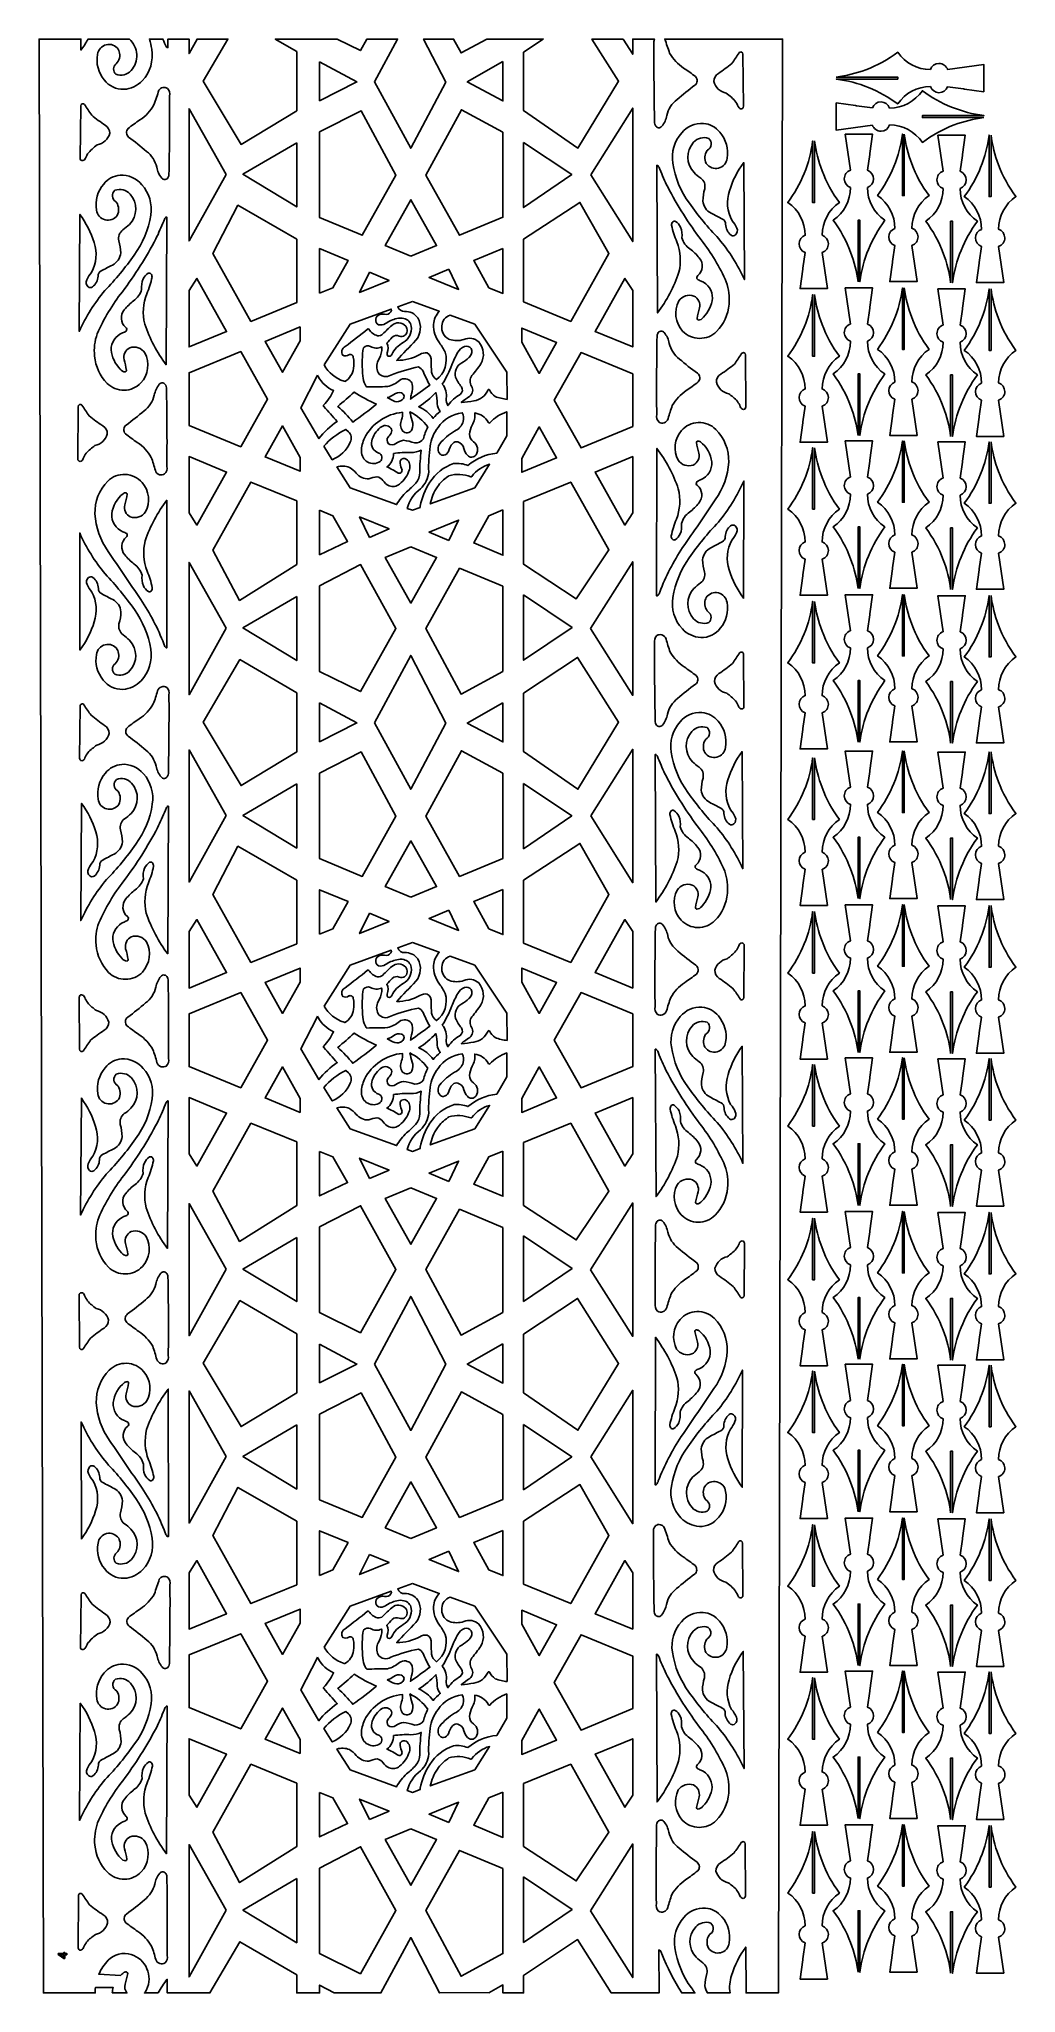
# Model space of a CAD drawing. Header units: millimetres. Extents: x -2260 to -1269, y 1307 to 3290.
import ezdxf

# ---------------------------------------------------------------- set-up
doc = ezdxf.new("R2010")
doc.units = ezdxf.units.MM
doc.layers.add('Default', color=70, linetype='Continuous')

msp = doc.modelspace()

# ---------------------------------------------------------------- linework, layer by layer
at = {"layer": 'Default'}
for points in [[(-1803.5, 1306.6), (-1789.2, 1314.7), (-1789.2, 1306.6), (-1768.3, 1306.6), (-1768.3, 1324.4), (-1713.5, 1360.7), (-1679.3, 1306.6), (-1630.9, 1306.6), (-1631.1, 1350.1, -0.424926), (-1629.7, 1349.5, -0.086617), (-1628, 1346.2, 0.048903), (-1607.8, 1306.6), (-1594.3, 1306.6, -0.005243), (-1598, 1311.7, -0.121623), (-1614.8, 1352.4, -0.22635), (-1605.7, 1383.2, -0.242341), (-1583.7, 1392.7, -0.208918), (-1567.1, 1383.8, -0.224816), (-1559.7, 1357.3, -0.688915), (-1580.8, 1352.1, -0.265065), (-1580.1, 1365.1, -0.015041), (-1579.6, 1365.8, 0.529776), (-1578.4, 1377.4, 0.308634), (-1593.7, 1373.6, 0.394552), (-1593.2, 1342.8, 0.040002), (-1586.5, 1337.3, -0.299751), (-1582.4, 1326.2, 0.063831), (-1584.3, 1313.9, 0.136703), (-1581.7, 1306.6), (-1558.8, 1306.6, -0.118884), (-1557.3, 1324.3, -0.086345), (-1542.9, 1353.1), (-1542.6, 1306.6), (-1509.8, 1306.6), (-1505.5, 3289.6), (-1625, 3289.6, 0.00305), (-1620.1, 3275.3, 0.115997), (-1605.9, 3260.2, -0.015127), (-1593.8, 3251.5, -0.42383), (-1594.5, 3242.7, 0.020506), (-1612.6, 3228.2, 0.174932), (-1623, 3212.1, -0.123758), (-1628, 3201.1, -0.573222), (-1634.6, 3202, -0.123075), (-1635.4, 3204.6, -0.006777), (-1636, 3284.3, -0.175957), (-1635.5, 3289.6), (-1657.6, 3289.6), (-1657.6, 3274.2), (-1667.3, 3289.6), (-1698.9, 3289.6), (-1671.9, 3246.8), (-1713.2, 3179), (-1768.3, 3217), (-1768.3, 3276.3), (-1748.3, 3289.6), (-1805.7, 3289.6), (-1831.7, 3275.5), (-1839.3, 3289.6), (-1869.7, 3289.6), (-1847.2, 3246), (-1882.7, 3178.8), (-1919.6, 3246.2), (-1896.2, 3289.6), (-1927.3, 3289.6), (-1933.8, 3278), (-1957.4, 3289.6), (-2020.3, 3289.6), (-1998.5, 3276.9), (-1998.5, 3216.8), (-2054.9, 3182.7), (-2093.4, 3246.8), (-2068.3, 3289.6), (-2099.5, 3289.6), (-2107.7, 3274.9), (-2107.7, 3289.6), (-2129.1, 3289.6), (-2129.1, 3280.9, -0.424748), (-2130.5, 3281.5, -0.043468), (-2134.2, 3289.6), (-2147.9, 3289.6, -0.028377), (-2145.6, 3279.3, -0.233622), (-2155.2, 3247.3, -0.183691), (-2173.9, 3238.6, -0.239584), (-2193.7, 3248.1, -0.230445), (-2200.5, 3274.1, -0.690603), (-2179.5, 3279.2, -0.088334), (-2178.6, 3276.8, -0.299533), (-2181.7, 3264.5, 0.475634), (-2181.9, 3253.9, 0.308512), (-2166.6, 3257.6, 0.417762), (-2168.3, 3289.6), (-2210.2, 3289.6, -0.035265), (-2217.4, 3278.5), (-2217.4, 3289.6), (-2259.9, 3289.6), (-2255.5, 1306.6), (-2202.9, 1306.6, -0.032472), (-2202.7, 1312), (-2184.6, 1312, 0.046182), (-2185.7, 1306.7), (-2170.7, 1306.6, -0.244684), (-2172.6, 1315.6, 0.027786), (-2170, 1326.4, 0.249131), (-2171.1, 1328, 0.160321), (-2174.2, 1327.1, 0.031643), (-2177.3, 1324.2), (-2199.3, 1325.5, -0.090153), (-2189.8, 1339.7, -0.286147), (-2166.3, 1345.5, -0.458906), (-2150.9, 1309.8, -0.10109), (-2153, 1306.6), (-2139.2, 1306.6, -0.028103), (-2129.9, 1320.4), (-2129.9, 1306.6), (-2086.5, 1306.6), (-2056.1, 1358.5), (-1998.5, 1324.9), (-1998.5, 1306.6), (-1975.3, 1306.6), (-1975.3, 1314.5), (-1960.6, 1306.6), (-1913, 1306.6), (-1882.7, 1362.8), (-1853.7, 1306.6), (-1803, 1307)], [(-1545.8, 3274.4), (-1545.8, 3274.2), (-1545.3, 3221.4, -0.583524), (-1548.1, 3218.9, -0.213218), (-1549.7, 3219.8, -0.026857), (-1552.8, 3225.6, 0.067631), (-1562.7, 3234.8, -0.290968), (-1575.3, 3246.6, -0.262406), (-1570.7, 3254.7, 0.025663), (-1557, 3264.9, 0.012763), (-1549.7, 3275.7, -0.726847)], [(-1451.2, 3251, 0.056763), (-1421, 3258.5, 0.069714), (-1388.7, 3276.2, 0.247243), (-1355.6, 3258.6, -0.716421), (-1338.1, 3258.7), (-1301.4, 3263.9), (-1301.4, 3236.2), (-1321, 3238.9), (-1322, 3239), (-1338.1, 3241.3, -0.706462), (-1355.5, 3241.4, 0.248623), (-1388.7, 3223.8, 0.128873), (-1451.1, 3249), (-1388.7, 3249), (-1388.7, 3251), (-1451.2, 3251)], [(-2169, 3190.1, -0.020506), (-2150.9, 3175.6, -0.174932), (-2140.5, 3159.5, 0.123758), (-2135.5, 3148.5, 0.573222), (-2128.8, 3149.5, 0.123075), (-2128.1, 3152, 0.006777), (-2127.5, 3231.8, 0.269714), (-2129.7, 3239.4, 0.42653), (-2138.3, 3237.6, -0.00318), (-2143.3, 3222.7, -0.115997), (-2157.5, 3207.6, 0.015127), (-2169.6, 3198.9, 0.42383)], [(-1301.3, 3210, 0.056763), (-1331.4, 3202.5, 0.069714), (-1363.7, 3184.8, 0.247243), (-1396.9, 3202.4, -0.716421), (-1414.4, 3202.3), (-1451, 3197.1), (-1451, 3224.8), (-1431.4, 3222.1), (-1430.4, 3222), (-1414.4, 3219.7, -0.706462), (-1396.9, 3219.6, 0.248623), (-1363.7, 3237.2, 0.128873), (-1301.3, 3212), (-1363.7, 3212), (-1363.7, 3210), (-1301.3, 3210)], [(-2217.6, 3221.8), (-2217.6, 3221.6), (-2218.2, 3168.8, 0.583524), (-2215.4, 3166.3, 0.213218), (-2213.7, 3167.2, 0.026857), (-2210.7, 3173, -0.067631), (-2200.8, 3182.2, 0.290968), (-2188.2, 3194, 0.262406), (-2192.8, 3202.1, -0.025663), (-2206.5, 3212.4, -0.012763), (-2213.8, 3223.1, 0.726847)], [(-1553.4, 3090.8, 0.353881), (-1552, 3097.7, 0.082113), (-1556.8, 3105.3, -0.208904), (-1559.4, 3135.6, -0.086345), (-1545, 3164.3), (-1544.2, 3045.5, 0.068438), (-1570.3, 3087, -0.038835), (-1600.1, 3123, -0.121623), (-1616.9, 3163.6, -0.22635), (-1607.9, 3194.4, -0.242341), (-1585.8, 3204, -0.208918), (-1569.2, 3195.1, -0.224816), (-1561.8, 3168.6, -0.688915), (-1582.9, 3163.3, -0.265065), (-1582.2, 3176.4, -0.015041), (-1581.7, 3177, 0.529776), (-1580.5, 3188.7, 0.308634), (-1595.8, 3184.9, 0.394552), (-1595.3, 3154.1, 0.040002), (-1588.6, 3148.6, -0.299751), (-1584.5, 3137.5, 0.063831), (-1586.4, 3125.2, 0.255589), (-1578, 3112.9, -0.006267), (-1566.5, 3106.9, -0.333186), (-1563.4, 3101.6, 0.216277), (-1557.8, 3090.6, 0.361529)], [(-1429, 3043.3, 0.056763), (-1436.5, 3073.4, 0.069714), (-1454.2, 3105.7, 0.247243), (-1436.6, 3138.9, -0.716421), (-1436.7, 3156.4), (-1441.9, 3193), (-1414.2, 3193), (-1416.9, 3173.4), (-1417, 3172.4), (-1419.3, 3156.4, -0.706462), (-1419.4, 3138.9, 0.248623), (-1401.8, 3105.7, 0.128873), (-1427, 3043.3), (-1427, 3105.7), (-1429, 3105.7), (-1429, 3043.3)], [(-1382, 3193.2, 0.056763), (-1374.5, 3163, 0.069714), (-1356.8, 3130.7, 0.247243), (-1374.4, 3097.6, -0.716421), (-1374.3, 3080.1), (-1369.1, 3043.4), (-1396.8, 3043.4), (-1394.1, 3063), (-1394, 3064), (-1391.7, 3080.1, -0.706462), (-1391.6, 3097.5, 0.248623), (-1409.2, 3130.7, 0.128873), (-1384, 3193.1), (-1384, 3130.7), (-1382, 3130.7), (-1382, 3193.2)], [(-1473, 3186.2, 0.056763), (-1465.5, 3156, 0.069714), (-1447.8, 3123.7, 0.247243), (-1465.4, 3090.6, -0.716421), (-1465.3, 3073.1), (-1460.1, 3036.4), (-1487.8, 3036.4), (-1485.1, 3056), (-1485, 3057), (-1482.7, 3073.1, -0.706462), (-1482.6, 3090.5, 0.248623), (-1500.2, 3123.7, 0.128873), (-1475, 3186.1), (-1475, 3123.7), (-1473, 3123.7), (-1473, 3186.2)], [(-1335, 3042.3, 0.056763), (-1342.5, 3072.4, 0.069714), (-1360.2, 3104.7, 0.247243), (-1342.6, 3137.9, -0.716421), (-1342.7, 3155.4), (-1347.9, 3192), (-1320.2, 3192), (-1322.9, 3172.4), (-1323, 3171.4), (-1325.3, 3155.4, -0.706462), (-1325.4, 3137.9, 0.248623), (-1307.8, 3104.7, 0.128873), (-1333, 3042.3), (-1333, 3104.7), (-1335, 3104.7), (-1335, 3042.3)], [(-1294, 3192.2, 0.056763), (-1286.5, 3162, 0.069714), (-1268.8, 3129.7, 0.247243), (-1286.4, 3096.6, -0.716421), (-1286.3, 3079.1), (-1281.1, 3042.4), (-1308.8, 3042.4), (-1306.1, 3062), (-1306, 3063), (-1303.7, 3079.1, -0.706462), (-1303.6, 3096.5, 0.248623), (-1321.2, 3129.7, 0.128873), (-1296, 3192.1), (-1296, 3129.7), (-1294, 3129.7), (-1294, 3192.2)], [(-1609, 3098.8, -0.124595), (-1607.7, 3087.9, 0.172423), (-1599.5, 3076.6, -0.054769), (-1590, 3067.5, -0.410266), (-1591.5, 3049.5, 0.433271), (-1591.9, 3045.8, 0.077861), (-1588.2, 3044, -0.30209), (-1576.6, 3026.7, -0.166916), (-1585.9, 3007.2, -0.240467), (-1591.3, 3004.4, -0.249398), (-1592.3, 3006, -0.027776), (-1589.8, 3016.7, 0.350829), (-1595.6, 3028.8, 0.341045), (-1610.9, 3023.8, 0.314169), (-1606.9, 2993.2, 0.418503), (-1572.5, 2992.8, 0.174326), (-1559.8, 3020.4, 0.109576), (-1562.6, 3043.1, 0.062275), (-1588, 3085.7, -0.041735), (-1622.1, 3139.5, -0.014891), (-1630.1, 3157.5, 0.086617), (-1631.8, 3160.8, 0.424926), (-1633.2, 3161.3), (-1632.4, 3011.7, 0.07905), (-1610.7, 3052.9, 0.152063), (-1612.8, 3083.7, -0.051417), (-1618.1, 3100.6, -0.189517), (-1617, 3104.1, -0.346809), (-1614.1, 3104.5, -0.126453)], [(-2210.1, 3038.2, -0.353881), (-2211.5, 3045.2, -0.082113), (-2206.7, 3052.8, 0.208904), (-2204.1, 3083, 0.086345), (-2218.5, 3111.7), (-2219.2, 2992.9, -0.068438), (-2193.1, 3034.4, 0.038835), (-2163.4, 3070.4, 0.121623), (-2146.6, 3111, 0.22635), (-2155.6, 3141.8, 0.242341), (-2177.7, 3151.4, 0.208918), (-2194.3, 3142.5, 0.224816), (-2201.6, 3116, 0.688915), (-2180.6, 3110.7, 0.265065), (-2181.3, 3123.8, 0.015041), (-2181.8, 3124.5, -0.529776), (-2182.9, 3136.1, -0.308634), (-2167.6, 3132.3, -0.394552), (-2168.2, 3101.5, -0.040002), (-2174.8, 3096, 0.299751), (-2178.9, 3084.9, -0.063831), (-2177, 3072.6, -0.255589), (-2185.5, 3060.3, 0.006267), (-2196.9, 3054.3, 0.333186), (-2200.1, 3049, -0.216277), (-2205.7, 3038, -0.361529)], [(-2154.4, 3046.2, 0.124595), (-2155.8, 3035.3, -0.172423), (-2164, 3024, 0.054769), (-2173.4, 3014.9, 0.410266), (-2172, 2996.9, -0.433271), (-2171.5, 2993.2, -0.077861), (-2175.3, 2991.4, 0.30209), (-2186.9, 2974.1, 0.166916), (-2177.5, 2954.6, 0.240467), (-2172.2, 2951.8, 0.249398), (-2171.2, 2953.4, 0.027776), (-2173.7, 2964.2, -0.350829), (-2167.9, 2976.3, -0.341045), (-2152.6, 2971.2, -0.314169), (-2156.6, 2940.6, -0.418503), (-2190.9, 2940.2, -0.174326), (-2203.6, 2967.8, -0.109576), (-2200.9, 2990.5, -0.062275), (-2175.4, 3033.2, 0.041735), (-2141.3, 3086.9, 0.014891), (-2133.4, 3104.9, -0.086617), (-2131.7, 3108.2, -0.424926), (-2130.2, 3108.8), (-2131, 2959.1, -0.07905), (-2152.7, 3000.3, -0.152063), (-2150.7, 3031.1, 0.051417), (-2145.3, 3048, 0.189517), (-2146.5, 3051.5, 0.346809), (-2149.3, 3051.9, 0.126453)], [(-1429, 2887.3, 0.056763), (-1436.5, 2917.4, 0.069714), (-1454.2, 2949.7, 0.247243), (-1436.6, 2982.9, -0.716421), (-1436.7, 3000.4), (-1441.9, 3037), (-1414.2, 3037), (-1416.9, 3017.4), (-1417, 3016.4), (-1419.3, 3000.3, -0.706462), (-1419.4, 2982.9, 0.248623), (-1401.8, 2949.7, 0.128873), (-1427, 2887.3), (-1427, 2949.7), (-1429, 2949.7), (-1429, 2887.3)], [(-1382, 3037.2, 0.056763), (-1374.5, 3007, 0.069714), (-1356.8, 2974.7, 0.247243), (-1374.4, 2941.6, -0.716421), (-1374.3, 2924.1), (-1369.1, 2887.4), (-1396.8, 2887.4), (-1394.1, 2907), (-1394, 2908), (-1391.7, 2924.1, -0.706462), (-1391.6, 2941.5, 0.248623), (-1409.2, 2974.7, 0.128873), (-1384, 3037.1), (-1384, 2974.7), (-1382, 2974.7), (-1382, 3037.2)], [(-1335, 2886.3, 0.056763), (-1342.5, 2916.4, 0.069714), (-1360.2, 2948.7, 0.247243), (-1342.6, 2981.9, -0.716421), (-1342.7, 2999.4), (-1347.9, 3036), (-1320.2, 3036), (-1322.9, 3016.4), (-1323, 3015.4), (-1325.3, 2999.3, -0.706462), (-1325.4, 2981.9, 0.248623), (-1307.8, 2948.7, 0.128873), (-1333, 2886.3), (-1333, 2948.7), (-1335, 2948.7), (-1335, 2886.3)], [(-1294, 3036.2, 0.056763), (-1286.5, 3006, 0.069714), (-1268.8, 2973.7, 0.247243), (-1286.4, 2940.6, -0.716421), (-1286.3, 2923.1), (-1281.1, 2886.4), (-1308.8, 2886.4), (-1306.1, 2906), (-1306, 2907), (-1303.7, 2923.1, -0.706462), (-1303.6, 2940.5, 0.248623), (-1321.2, 2973.7, 0.128873), (-1296, 3036.1), (-1296, 2973.7), (-1294, 2973.7), (-1294, 3036.2)], [(-1970.7, 2958.9, 0.191192), (-1950.5, 2942.4, 0.005248), (-1949.7, 2942.1, 0.227781), (-1940.8, 2955.3, 0.101613), (-1941.1, 2966.7, 0.518279), (-1945.6, 2969.1, -0.289941), (-1951.7, 2968.7, -0.471569), (-1949.3, 2977.5, 0.003928), (-1926.5, 2995.2, -0.388198), (-1925.2, 2995.1, 0.184808), (-1916.6, 2988.5, 0.215902), (-1911, 2990.3, -0.027099), (-1902, 2998.9, -0.434971), (-1887.9, 2998.1, -0.432111), (-1889, 2988.7, -0.239954), (-1894.4, 2988.1, 0.305245), (-1901.6, 2987, -0.004872), (-1907.1, 2981, -0.247573), (-1906.7, 2971, 0.257412), (-1906, 2967.9, 0.440874), (-1901.9, 2969.6, -0.161643), (-1890.4, 2981.7, 0.313158), (-1882.3, 2998.2, 0.315774), (-1889.8, 3006, 0.132981), (-1896.9, 3005.9, 0.098884), (-1908.4, 3000.9, -0.214489), (-1915.5, 2999.7, -0.680386), (-1914.1, 3010, -0.12562), (-1909.5, 3010.4, 0.329253), (-1902.9, 3012.8, 0.195203), (-1902.5, 3015.6), (-1944.3, 3000.4)], [(-1881.1, 3023.3), (-1895.9, 3018, 0.374449), (-1889, 3013.2, -0.256515), (-1875.6, 3006.6, -0.308165), (-1877.5, 2984, 0.007627), (-1897, 2963.5, 0.130802), (-1873.5, 2969.4, -0.19928), (-1866.2, 2971, -0.307239), (-1861.9, 2962.7, 0.042642), (-1861.6, 2951.6, 0.180927), (-1856.8, 2944, 0.319504), (-1847.9, 2971.8, 0.054033), (-1853.6, 2981.2, -0.166081), (-1859.7, 3000, -0.169094), (-1853.8, 3013.4)], [(-1473, 3030.2, 0.056763), (-1465.5, 3000, 0.069714), (-1447.8, 2967.7, 0.247243), (-1465.4, 2934.6, -0.716421), (-1465.3, 2917.1), (-1460.1, 2880.4), (-1487.8, 2880.4), (-1485.1, 2900), (-1485, 2901), (-1482.7, 2917.1, -0.706462), (-1482.6, 2934.5, 0.248623), (-1500.2, 2967.7, 0.128873), (-1475, 3030.1), (-1475, 2967.7), (-1473, 2967.7), (-1473, 3030.2)], [(-1785, 2923.9), (-1785.3, 2951.6), (-1817.9, 3000.4), (-1842.9, 3009.4, 0.320336), (-1851.1, 2998.4, 0.331969), (-1844.3, 2985.2, 0.014567), (-1843.4, 2984.8, 0.163555), (-1829, 2984.7, -0.301709), (-1813.7, 2982.2, -0.313436), (-1811.6, 2960, -0.020953), (-1820.7, 2948, 0.307944), (-1821.1, 2937.2, -0.400323), (-1823, 2927.1, 0.039296), (-1831.5, 2920.7, 0.02405), (-1818.7, 2922.3, 0.259406), (-1804.4, 2933.5, -0.587979), (-1802.9, 2933.5, 0.111986), (-1797.2, 2926.8, 0.056208)], [(-1927.4, 2936.5, -0.002135), (-1906.3, 2936.9, 0.11238), (-1894.2, 2943.2, -0.396764), (-1882.2, 2941.6, -0.112924), (-1881.2, 2939.4, -0.144638), (-1881.9, 2929.7, 0.024127), (-1883.1, 2924.3, 0.008608), (-1863.4, 2938.5, -0.040978), (-1870.3, 2952.5, 0.119194), (-1874.8, 2956.9, 0.043721), (-1902.9, 2948.6, -0.406382), (-1915.9, 2951.1, -0.254662), (-1915.7, 2963.3, 0.074005), (-1912.1, 2973.4, 0.078937), (-1912.4, 2977.1, -0.239674), (-1923.7, 2977.7, 0.346212), (-1930.6, 2976.2, 0.166462), (-1931.3, 2973.4, 0.060766), (-1931.3, 2947.6, 0.090993), (-1929.1, 2939), (-1929.1, 2939, 0.070578)], [(-1850.8, 2939.5, 0.054461), (-1841.2, 2958.9, -0.017492), (-1835.1, 2971.7, -0.170857), (-1828.4, 2977.7, -0.30963), (-1821.6, 2975.5, -0.325592), (-1822.7, 2967.6, -0.038721), (-1823.8, 2966.3, -0.044167), (-1831.1, 2960.9, 0.353711), (-1837.3, 2946.3, 0.066387), (-1831.4, 2936.6, -0.411746), (-1832.6, 2929, 0.121544), (-1844.7, 2918.1), (-1844.7, 2918.1), (-1845.1, 2917.6, -0.143735), (-1846.9, 2924.7, 0.23007)], [(-1625.8, 2900.1, 0.24666), (-1621.6, 2904.4, -0.027343), (-1617.4, 2917.7, -0.115738), (-1603.2, 2932.8, 0.015094), (-1591.2, 2941.6, 0.448773), (-1591.9, 2950.5, -0.020778), (-1610.1, 2964.8, -0.175205), (-1620.5, 2980.8, 0.124943), (-1625.6, 2991.7, 0.5741), (-1632.2, 2990.8, 0.122783), (-1632.9, 2988.2, 0.006777), (-1633.2, 2908.5, 0.263913), (-1630.9, 2900.8, 0.217884)], [(-1545.1, 2913.6, -0.313125), (-1548.4, 2916.5, 0.139791), (-1555.7, 2926.1, 0.018926), (-1560.2, 2929.7, -0.281138), (-1572.7, 2941.3, -0.274793), (-1568.1, 2949.6, 0.0257), (-1554.4, 2959.8, 0.012781), (-1547.1, 2970.5, -0.748896), (-1543.2, 2969), (-1542.9, 2916.2, -0.399837)], [(-2137.7, 2847.5, -0.24666), (-2141.9, 2851.8, 0.027343), (-2146.1, 2865.1, 0.115738), (-2160.2, 2880.2, -0.015094), (-2172.3, 2889.1, -0.448773), (-2171.6, 2897.9, 0.020778), (-2153.4, 2912.2, 0.175205), (-2143, 2928.2, -0.124943), (-2137.9, 2939.2, -0.5741), (-2131.3, 2938.2, -0.122783), (-2130.6, 2935.6, -0.006777), (-2130.2, 2855.9, -0.263913), (-2132.5, 2848.2, -0.217884)], [(-1977.3, 2948.5), (-1977.8, 2947.7), (-1994.3, 2915.4), (-1976, 2884.2, -0.07883), (-1957.4, 2901.5, 0.009925), (-1971.1, 2916.7, -0.426734), (-1971.2, 2917.9, 0.065646), (-1961, 2932.8, -0.17501), (-1976.7, 2947.2), (-1976.7, 2947.2, -0.010745)], [(-2218.3, 2861, 0.313125), (-2215.1, 2863.9, -0.139791), (-2207.7, 2873.5, -0.018926), (-2203.2, 2877.1, 0.281138), (-2190.7, 2888.7, 0.274793), (-2195.3, 2897.1, -0.0257), (-2209.1, 2907.2, -0.012781), (-2216.4, 2917.9, 0.748896), (-2220.3, 2916.4), (-2220.6, 2863.6, 0.399837)], [(-1917.5, 2919.1, -0.015325), (-1941.6, 2900.9, 0.04614), (-1956.8, 2916.8, 0.005713), (-1940.1, 2931.3, 0.038778)], [(-1906.6, 2925.7, 0.082143), (-1899.9, 2929, -0.235479), (-1892.2, 2930.4, -0.640175), (-1891.6, 2923.3, -0.234123), (-1899, 2921.8, -0.021157)], [(-1860, 2904.6, 0.129064), (-1874.7, 2916.5, 0.074171), (-1857.3, 2930.9, -0.070702), (-1856, 2919.3, 0.113861), (-1852.8, 2911.7, 0.063971), (-1859.9, 2904.7), (-1859.9, 2904.7)], [(-1865.5, 2895.9, 0.119776), (-1883.6, 2911.3, 0.045698), (-1881.3, 2902.1, -0.192011), (-1881.6, 2893.1, -0.524316), (-1891, 2891.9, -0.261481), (-1892.1, 2903.2, 0.130982), (-1891.3, 2910.8, 0.254858), (-1929.7, 2884.7, 0.110118), (-1932.8, 2871.2, 0.610354), (-1913.8, 2860.9, 0.572121), (-1915.2, 2869.5, -0.391735), (-1922.4, 2881.7, -0.157271), (-1913.7, 2895.3, -0.427734), (-1903, 2894.8, -0.320865), (-1902.7, 2889.7, -0.060779), (-1905.8, 2885.7, 0.322721), (-1905.7, 2879.2), (-1905.7, 2879.2, 0.355403), (-1897.9, 2879.2, -0.113621), (-1890.2, 2882.4, -0.056422), (-1878.8, 2879.7, 0.27598), (-1869.9, 2884, -0.051473)], [(-1795.6, 2869.3), (-1785.4, 2886.8), (-1785.4, 2911.3, 0.125472), (-1802.5, 2900.1, -0.534392), (-1804.2, 2900.8, 0.235946), (-1817.9, 2910.1, -0.161189), (-1820.4, 2897.8, 0.093652), (-1823.3, 2888.5, 0.24212), (-1819.2, 2880.9, -0.407968), (-1816.5, 2867.7, -0.48972), (-1825.3, 2867.2, -0.137177), (-1828.8, 2874, 0.259964), (-1835.1, 2880.8, 0.294367), (-1840.2, 2879.2, 0.115694), (-1844.6, 2870.9, -0.260914), (-1849.5, 2867.2, -0.193615), (-1853.1, 2868.4, -0.35846), (-1853.4, 2878.8, -0.078424), (-1838.4, 2891.8, 0.227439), (-1829.5, 2901.6, 0.180437), (-1830.5, 2910.3, 0.218334), (-1855.1, 2895.5, 0.128012), (-1863.1, 2876.3, 0.039134), (-1864.6, 2850.4, -0.192198), (-1873, 2833.2, 0.160372), (-1886.4, 2813.3), (-1881.1, 2811.4), (-1873.3, 2814.2, -0.083565), (-1873.2, 2815.6, -0.090015), (-1863.4, 2839.9, -0.164998), (-1839.3, 2858.8, -0.062986), (-1839.1, 2858.8, -0.112581), (-1824.7, 2856.9, -0.157496)], [(-1609.4, 2787.3, 0.124348), (-1608.1, 2798.1, -0.171984), (-1599.9, 2809.5, 0.053003), (-1590.5, 2818.7, 0.410921), (-1592, 2836.6, -0.433717), (-1592.5, 2840.3, -0.077739), (-1588.7, 2842.2, 0.322399), (-1577.4, 2860.4, 0.197218), (-1588.9, 2880.8, 0.160321), (-1592, 2881.7, 0.249131), (-1593, 2880.2, 0.027786), (-1590.4, 2869.4, -0.350097), (-1596.2, 2857.3, -0.341491), (-1611.5, 2862.2, -0.306802), (-1608.2, 2892.2, -0.432338), (-1573.3, 2893.5, -0.206013), (-1560.2, 2860.3, -0.144673), (-1573.8, 2822.1, -0.003386), (-1606.9, 2773.5, 0.053849), (-1630.2, 2728.4, -0.086443), (-1631.9, 2725.1, -0.424748), (-1633.3, 2724.5), (-1633.1, 2874.2, -0.079206), (-1611.3, 2833.1, -0.152055), (-1613.2, 2802.3, 0.051326), (-1618.5, 2785.4, 0.172307), (-1617.3, 2781.9, 0.346332), (-1614.4, 2781.5, 0.126385)], [(-1971, 2876.3), (-1962.4, 2862.7, 0.190755), (-1944.2, 2880.4, 0.360966), (-1946.1, 2891.1), (-1948.8, 2893.5, 0.094875)], [(-1429, 2732, 0.056763), (-1436.5, 2762.2, 0.069714), (-1454.2, 2794.5, 0.247243), (-1436.6, 2827.6, -0.716421), (-1436.7, 2845.1), (-1441.9, 2881.7), (-1414.2, 2881.7), (-1416.9, 2862.2), (-1417, 2861.2), (-1419.3, 2845.1, -0.706462), (-1419.4, 2827.6, 0.248623), (-1401.8, 2794.5, 0.128873), (-1427, 2732.1), (-1427, 2794.5), (-1429, 2794.5), (-1429, 2732)], [(-1382, 2881.9, 0.056763), (-1374.5, 2851.8, 0.069714), (-1356.8, 2819.5, 0.247243), (-1374.4, 2786.3, -0.716421), (-1374.3, 2768.8), (-1369.1, 2732.2), (-1396.8, 2732.2), (-1394.1, 2751.8), (-1394, 2752.8), (-1391.7, 2768.8, -0.706462), (-1391.6, 2786.3, 0.248623), (-1409.2, 2819.5, 0.128873), (-1384, 2881.8), (-1384, 2819.5), (-1382, 2819.5), (-1382, 2881.9)], [(-1335, 2731, 0.056763), (-1342.5, 2761.2, 0.069714), (-1360.2, 2793.5, 0.247243), (-1342.6, 2826.6, -0.716421), (-1342.7, 2844.1), (-1347.9, 2880.7), (-1320.2, 2880.7), (-1322.9, 2861.2), (-1323, 2860.2), (-1325.3, 2844.1, -0.706462), (-1325.4, 2826.6, 0.248623), (-1307.8, 2793.5, 0.128873), (-1333, 2731.1), (-1333, 2793.5), (-1335, 2793.5), (-1335, 2731)], [(-1294, 2880.9, 0.056763), (-1286.5, 2850.8, 0.069714), (-1268.8, 2818.5, 0.247243), (-1286.4, 2785.3, -0.716421), (-1286.3, 2767.8), (-1281.1, 2731.2), (-1308.8, 2731.2), (-1306.1, 2750.8), (-1306, 2751.8), (-1303.7, 2767.8, -0.706462), (-1303.6, 2785.3, 0.248623), (-1321.2, 2818.5, 0.128873), (-1296, 2880.8), (-1296, 2818.5), (-1294, 2818.5), (-1294, 2880.9)], [(-1900.4, 2869, -0.055124), (-1882.6, 2870, 0.108731), (-1872.2, 2872.3, 0.025779), (-1873.7, 2849.8, -0.178289), (-1877.6, 2838.9), (-1877.6, 2838.9, -0.035364), (-1887, 2830.2, 0.078847), (-1897.1, 2817.2), (-1944.3, 2834.3), (-1957.7, 2855.4, -0.17089), (-1945, 2854.9, -0.07806), (-1938, 2848.9, 0.234516), (-1925.3, 2843.2, -0.056939), (-1916.9, 2845.4, -0.1886), (-1911.1, 2841.7, 0.121245), (-1904.8, 2836.3, 0.281187), (-1894.1, 2838, 0.151531), (-1884.2, 2852.6, 0.331289), (-1887.3, 2863.3, 0.401515), (-1893.2, 2862, 0.107941), (-1893.6, 2860.9, 0.119899), (-1892.1, 2853.9, -0.230232), (-1892.1, 2850, -0.337465), (-1895.5, 2849.1, 0.046703), (-1906.9, 2855.3, 0.244621)], [(-1820.7, 2845.7, -0.172507), (-1802.8, 2858), (-1817.9, 2834.3), (-1863, 2817.9, -0.094164), (-1855.8, 2835.1), (-1855.8, 2835.1, -0.087436), (-1845.1, 2845.6), (-1845.1, 2845.6, -0.071711), (-1844.1, 2846.4, -0.166182), (-1821.8, 2845.3, 0.382931)], [(-1473, 2874.9, 0.056763), (-1465.5, 2844.8, 0.069714), (-1447.8, 2812.5, 0.247243), (-1465.4, 2779.3, -0.716421), (-1465.3, 2761.8), (-1460.1, 2725.2), (-1487.8, 2725.2), (-1485.1, 2744.8), (-1485, 2745.8), (-1482.7, 2761.8, -0.706462), (-1482.6, 2779.3, 0.248623), (-1500.2, 2812.5, 0.128873), (-1475, 2874.8), (-1475, 2812.5), (-1473, 2812.5), (-1473, 2874.9)], [(-2154.1, 2734.7, -0.124348), (-2155.4, 2745.6, 0.171984), (-2163.6, 2756.9, -0.053003), (-2173, 2766.1, -0.410921), (-2171.4, 2784.1, 0.433717), (-2171, 2787.7, 0.077739), (-2174.8, 2789.6, -0.322399), (-2186.1, 2807.8, -0.197218), (-2174.6, 2828.2, -0.160321), (-2171.5, 2829.2, -0.249131), (-2170.4, 2827.6, -0.027786), (-2173, 2816.8, 0.350097), (-2167.3, 2804.7, 0.341491), (-2151.9, 2809.7, 0.306802), (-2155.3, 2839.6, 0.432338), (-2190.2, 2840.9, 0.206013), (-2203.2, 2807.7, 0.144673), (-2189.7, 2769.6, 0.003386), (-2156.6, 2720.9, -0.053849), (-2133.3, 2675.8, 0.086443), (-2131.6, 2672.5, 0.424748), (-2130.1, 2671.9), (-2130.3, 2821.6, 0.079206), (-2152.2, 2780.5, 0.152055), (-2150.3, 2749.7, -0.051326), (-2145, 2732.8, -0.172307), (-2146.2, 2729.3, -0.346332), (-2149, 2728.9, -0.126385)], [(-1553.7, 2795.5, -0.357202), (-1552.3, 2788.6, -0.082144), (-1557.1, 2781, 0.20864), (-1559.6, 2750.8, 0.086484), (-1545.1, 2722.1), (-1544.8, 2841, -0.068295), (-1570.7, 2799.3, 0.038709), (-1600.3, 2763.1, 0.11336), (-1616.9, 2722.9, 0.233622), (-1607.2, 2690.9, 0.183691), (-1588.5, 2682.2, 0.239584), (-1568.7, 2691.7, 0.230445), (-1561.9, 2717.7, 0.690603), (-1583, 2722.8, 0.088334), (-1583.9, 2720.4, 0.299533), (-1580.7, 2708.1, -0.475634), (-1580.5, 2697.5, -0.308512), (-1595.8, 2701.2, -0.394499), (-1595.4, 2732, -0.039778), (-1588.8, 2737.6, 0.299111), (-1584.7, 2748.7, -0.063872), (-1586.7, 2761, -0.25494), (-1578.3, 2773.3, 0.006297), (-1566.8, 2779.4, 0.332396), (-1563.7, 2784.7, -0.216468), (-1558.2, 2795.7, -0.361667)], [(-2209.7, 2743, 0.357202), (-2211.1, 2736, 0.082144), (-2206.4, 2728.4, -0.20864), (-2203.9, 2698.2, -0.086484), (-2218.4, 2669.5), (-2218.7, 2788.4, 0.068295), (-2192.8, 2746.7, -0.038709), (-2163.2, 2710.5, -0.11336), (-2146.6, 2670.4, -0.233622), (-2156.3, 2638.3, -0.183691), (-2175, 2629.6, -0.239584), (-2194.8, 2639.1, -0.230445), (-2201.6, 2665.1, -0.690603), (-2180.5, 2670.2, -0.088334), (-2179.6, 2667.8, -0.299533), (-2182.8, 2655.5, 0.475634), (-2183, 2644.9, 0.308512), (-2167.7, 2648.6, 0.394499), (-2168.1, 2679.4, 0.039778), (-2174.7, 2685, -0.299111), (-2178.8, 2696.1, 0.063872), (-2176.8, 2708.4, 0.25494), (-2185.2, 2720.7, -0.006297), (-2196.6, 2726.8, -0.332396), (-2199.7, 2732.1, 0.216468), (-2205.3, 2743.2, 0.361667)], [(-1473, 2718.9, 0.056763), (-1465.5, 2688.8, 0.069714), (-1447.8, 2656.5, 0.247243), (-1465.4, 2623.3, -0.716421), (-1465.3, 2605.8), (-1460.1, 2569.2), (-1487.8, 2569.2), (-1485.1, 2588.8), (-1485, 2589.8), (-1482.7, 2605.8, -0.706462), (-1482.6, 2623.3, 0.248623), (-1500.2, 2656.5, 0.128873), (-1475, 2718.8), (-1475, 2656.5), (-1473, 2656.5), (-1473, 2718.9)], [(-1429, 2576, 0.056763), (-1436.5, 2606.2, 0.069714), (-1454.2, 2638.5, 0.247243), (-1436.6, 2671.6, -0.716421), (-1436.7, 2689.1), (-1441.9, 2725.7), (-1414.2, 2725.7), (-1416.9, 2706.2), (-1417, 2705.2), (-1419.3, 2689.1, -0.706462), (-1419.4, 2671.6, 0.248623), (-1401.8, 2638.5, 0.128873), (-1427, 2576.1), (-1427, 2638.5), (-1429, 2638.5), (-1429, 2576)], [(-1382, 2725.9, 0.056763), (-1374.5, 2695.8, 0.069714), (-1356.8, 2663.5, 0.247243), (-1374.4, 2630.3, -0.716421), (-1374.3, 2612.8), (-1369.1, 2576.2), (-1396.8, 2576.2), (-1394.1, 2595.8), (-1394, 2596.8), (-1391.7, 2612.8, -0.706462), (-1391.6, 2630.3, 0.248623), (-1409.2, 2663.5, 0.128873), (-1384, 2725.8), (-1384, 2663.5), (-1382, 2663.5), (-1382, 2725.9)], [(-1335, 2575, 0.056763), (-1342.5, 2605.2, 0.069714), (-1360.2, 2637.5, 0.247243), (-1342.6, 2670.6, -0.716421), (-1342.7, 2688.1), (-1347.9, 2724.7), (-1320.2, 2724.7), (-1322.9, 2705.2), (-1323, 2704.2), (-1325.3, 2688.1, -0.706462), (-1325.4, 2670.6, 0.248623), (-1307.8, 2637.5, 0.128873), (-1333, 2575.1), (-1333, 2637.5), (-1335, 2637.5), (-1335, 2575)], [(-1294, 2724.9, 0.056763), (-1286.5, 2694.8, 0.069714), (-1268.8, 2662.5, 0.247243), (-1286.4, 2629.3, -0.716421), (-1286.3, 2611.8), (-1281.1, 2575.2), (-1308.8, 2575.2), (-1306.1, 2594.8), (-1306, 2595.8), (-1303.7, 2611.8, -0.706462), (-1303.6, 2629.3, 0.248623), (-1321.2, 2662.5, 0.128873), (-1296, 2724.8), (-1296, 2662.5), (-1294, 2662.5), (-1294, 2724.9)], [(-1628, 2684.9, -0.247199), (-1623.7, 2680.7, 0.027378), (-1619.5, 2667.4, 0.115997), (-1605.3, 2652.4, -0.015127), (-1593.2, 2643.6, -0.448303), (-1593.9, 2634.8, 0.020732), (-1612, 2620.4, 0.174932), (-1622.3, 2604.3, -0.123758), (-1627.4, 2593.3, -0.573218), (-1634, 2594.2, -0.123077), (-1634.7, 2596.8, -0.006777), (-1635.4, 2676.5, -0.269714), (-1633.1, 2684.2, -0.218938)], [(-1546.9, 2609.7, -0.308711), (-1550.2, 2612.6, 0.139977), (-1557.6, 2622.1, 0.018953), (-1562.1, 2625.7, -0.290974), (-1574.7, 2637.5, -0.262398), (-1570.1, 2645.6, 0.025663), (-1556.4, 2655.9, 0.012763), (-1549.1, 2666.6, -0.753382), (-1545.2, 2665.1), (-1544.7, 2612.3, -0.401017)], [(-2135.5, 2632.3, 0.247199), (-2139.7, 2628.1, -0.027378), (-2144, 2614.8, -0.115997), (-2158.2, 2599.8, 0.015127), (-2170.3, 2591, 0.448303), (-2169.6, 2582.2, -0.020732), (-2151.5, 2567.8, -0.174932), (-2141.1, 2551.7, 0.123758), (-2136.1, 2540.7, 0.573218), (-2129.5, 2541.6, 0.123077), (-2128.7, 2544.2, 0.006777), (-2128.1, 2623.9, 0.269714), (-2130.3, 2631.6, 0.218938)], [(-2216.6, 2557.1, 0.308711), (-2213.3, 2560, -0.139977), (-2205.9, 2569.5, -0.018953), (-2201.4, 2573.1, 0.290974), (-2188.8, 2584.9, 0.262398), (-2193.4, 2593, -0.025663), (-2207.1, 2603.3, -0.012763), (-2214.4, 2614, 0.753382), (-2218.3, 2612.5), (-2218.8, 2559.7, 0.401017)], [(-1555, 2493, 0.353881), (-1553.7, 2499.9, 0.082113), (-1558.4, 2507.5, -0.208904), (-1561, 2537.7, -0.086345), (-1546.6, 2566.5), (-1545.9, 2447.6, 0.068438), (-1572, 2489.1, -0.038835), (-1601.7, 2525.1, -0.121623), (-1618.5, 2565.8, -0.22635), (-1609.5, 2596.6, -0.242341), (-1587.5, 2606.1, -0.208918), (-1570.8, 2597.2, -0.224816), (-1563.5, 2570.7, -0.688915), (-1584.5, 2565.4, -0.265065), (-1583.8, 2578.5, -0.015041), (-1583.3, 2579.2, 0.529776), (-1582.2, 2590.8, 0.308634), (-1597.5, 2587, 0.394552), (-1596.9, 2556.2, 0.040002), (-1590.3, 2550.7, -0.299751), (-1586.2, 2539.6, 0.063831), (-1588.1, 2527.3, 0.255589), (-1579.6, 2515, -0.006267), (-1568.2, 2509, -0.333186), (-1565.1, 2503.7, 0.216277), (-1559.4, 2492.7, 0.361529)], [(-1610.7, 2500.9, -0.124595), (-1609.4, 2490, 0.172423), (-1601.1, 2478.7, -0.054769), (-1591.7, 2469.6, -0.410266), (-1593.1, 2451.6, 0.433271), (-1593.6, 2448, 0.077861), (-1589.8, 2446.1, -0.30209), (-1578.2, 2428.8, -0.166916), (-1587.6, 2409.4, -0.240467), (-1592.9, 2406.5, -0.249398), (-1594, 2408.1, -0.027776), (-1591.4, 2418.9, 0.350829), (-1597.2, 2431, 0.341045), (-1612.5, 2425.9, 0.314169), (-1608.5, 2395.3, 0.418503), (-1574.2, 2394.9, 0.174326), (-1561.5, 2422.6, 0.109576), (-1564.2, 2445.2, 0.062275), (-1589.7, 2487.9, -0.041735), (-1623.8, 2541.7, -0.014891), (-1631.7, 2559.6, 0.086617), (-1633.4, 2562.9, 0.424926), (-1634.9, 2563.5), (-1634.1, 2413.8, 0.07905), (-1612.4, 2455, 0.152063), (-1614.4, 2485.8, -0.051417), (-1619.8, 2502.7, -0.189517), (-1618.6, 2506.2, -0.346809), (-1615.8, 2506.6, -0.126453)], [(-1473, 2560.1, 0.056763), (-1465.5, 2529.9, 0.069714), (-1447.8, 2497.6, 0.247243), (-1465.4, 2464.5, -0.716421), (-1465.3, 2447), (-1460.1, 2410.3), (-1487.8, 2410.3), (-1485.1, 2429.9), (-1485, 2430.9), (-1482.7, 2447, -0.706462), (-1482.6, 2464.4, 0.248623), (-1500.2, 2497.6, 0.128873), (-1475, 2560), (-1475, 2497.6), (-1473, 2497.6), (-1473, 2560.1)], [(-1429, 2417.2, 0.056763), (-1436.5, 2447.3, 0.069714), (-1454.2, 2479.6, 0.247243), (-1436.6, 2512.8, -0.716421), (-1436.7, 2530.3), (-1441.9, 2566.9), (-1414.2, 2566.9), (-1416.9, 2547.3), (-1417, 2546.3), (-1419.3, 2530.3, -0.706462), (-1419.4, 2512.8, 0.248623), (-1401.8, 2479.6, 0.128873), (-1427, 2417.2), (-1427, 2479.6), (-1429, 2479.6), (-1429, 2417.2)], [(-1382, 2567.1, 0.056763), (-1374.5, 2536.9, 0.069714), (-1356.8, 2504.6, 0.247243), (-1374.4, 2471.5, -0.716421), (-1374.3, 2454), (-1369.1, 2417.3), (-1396.8, 2417.3), (-1394.1, 2436.9), (-1394, 2437.9), (-1391.7, 2454, -0.706462), (-1391.6, 2471.4, 0.248623), (-1409.2, 2504.6, 0.128873), (-1384, 2567), (-1384, 2504.6), (-1382, 2504.6), (-1382, 2567.1)], [(-1335, 2416.2, 0.056763), (-1342.5, 2446.3, 0.069714), (-1360.2, 2478.6, 0.247243), (-1342.6, 2511.8, -0.716421), (-1342.7, 2529.3), (-1347.9, 2565.9), (-1320.2, 2565.9), (-1322.9, 2546.3), (-1323, 2545.3), (-1325.3, 2529.3, -0.706462), (-1325.4, 2511.8, 0.248623), (-1307.8, 2478.6, 0.128873), (-1333, 2416.2), (-1333, 2478.6), (-1335, 2478.6), (-1335, 2416.2)], [(-1294, 2566.1, 0.056763), (-1286.5, 2535.9, 0.069714), (-1268.8, 2503.6, 0.247243), (-1286.4, 2470.5, -0.716421), (-1286.3, 2453), (-1281.1, 2416.3), (-1308.8, 2416.3), (-1306.1, 2435.9), (-1306, 2436.9), (-1303.7, 2453, -0.706462), (-1303.6, 2470.4, 0.248623), (-1321.2, 2503.6, 0.128873), (-1296, 2566), (-1296, 2503.6), (-1294, 2503.6), (-1294, 2566.1)], [(-2208.5, 2440.4, -0.353881), (-2209.8, 2447.3, -0.082113), (-2205.1, 2454.9, 0.208904), (-2202.4, 2485.1, 0.086345), (-2216.8, 2513.9), (-2217.6, 2395, -0.068438), (-2191.5, 2436.5, 0.038835), (-2161.7, 2472.5, 0.121623), (-2145, 2513.2, 0.22635), (-2154, 2544, 0.242341), (-2176, 2553.5, 0.208918), (-2192.6, 2544.6, 0.224816), (-2200, 2518.1, 0.688915), (-2179, 2512.9, 0.265065), (-2179.6, 2525.9, 0.015041), (-2180.1, 2526.6, -0.529776), (-2181.3, 2538.2, -0.308634), (-2166, 2534.4, -0.394552), (-2166.6, 2503.6, -0.040002), (-2173.2, 2498.1, 0.299751), (-2177.3, 2487.1, -0.063831), (-2175.4, 2474.7, -0.255589), (-2183.8, 2462.4, 0.006267), (-2195.3, 2456.4, 0.333186), (-2198.4, 2451.1, -0.216277), (-2204, 2440.1, -0.361529)], [(-2152.8, 2448.3, 0.124595), (-2154.1, 2437.4, -0.172423), (-2162.3, 2426.2, 0.054769), (-2171.8, 2417, 0.410266), (-2170.3, 2399, -0.433271), (-2169.9, 2395.4, -0.077861), (-2173.7, 2393.5, 0.30209), (-2185.2, 2376.2, 0.166916), (-2175.9, 2356.8, 0.240467), (-2170.5, 2353.9, 0.249398), (-2169.5, 2355.5, 0.027776), (-2172.1, 2366.3, -0.350829), (-2166.3, 2378.4, -0.341045), (-2150.9, 2373.3, -0.314169), (-2155, 2342.7, -0.418503), (-2189.3, 2342.3, -0.174326), (-2202, 2370, -0.109576), (-2199.3, 2392.6, -0.062275), (-2173.8, 2435.3, 0.041735), (-2139.7, 2489.1, 0.014891), (-2131.7, 2507, -0.086617), (-2130, 2510.4, -0.424926), (-2128.6, 2510.9), (-2129.4, 2361.2, -0.07905), (-2151.1, 2402.4, -0.152063), (-2149, 2433.2, 0.051417), (-2143.7, 2450.1, 0.189517), (-2144.9, 2453.6, 0.346809), (-2147.7, 2454.1, 0.126453)], [(-1473, 2404.1, 0.056763), (-1465.5, 2373.9, 0.069714), (-1447.8, 2341.6, 0.247243), (-1465.4, 2308.5, -0.716421), (-1465.3, 2291), (-1460.1, 2254.3), (-1487.8, 2254.3), (-1485.1, 2273.9), (-1485, 2274.9), (-1482.7, 2291, -0.706462), (-1482.6, 2308.4, 0.248623), (-1500.2, 2341.6, 0.128873), (-1475, 2404), (-1475, 2341.6), (-1473, 2341.6), (-1473, 2404.1)], [(-1429, 2261.2, 0.056763), (-1436.5, 2291.3, 0.069714), (-1454.2, 2323.6, 0.247243), (-1436.6, 2356.8, -0.716421), (-1436.7, 2374.3), (-1441.9, 2410.9), (-1414.2, 2410.9), (-1416.9, 2391.3), (-1417, 2390.3), (-1419.3, 2374.3, -0.706462), (-1419.4, 2356.8, 0.248623), (-1401.8, 2323.6, 0.128873), (-1427, 2261.2), (-1427, 2323.6), (-1429, 2323.6), (-1429, 2261.2)], [(-1382, 2411.1, 0.056763), (-1374.5, 2380.9, 0.069714), (-1356.8, 2348.6, 0.247243), (-1374.4, 2315.5, -0.716421), (-1374.3, 2298), (-1369.1, 2261.3), (-1396.8, 2261.3), (-1394.1, 2280.9), (-1394, 2281.9), (-1391.7, 2298, -0.706462), (-1391.6, 2315.4, 0.248623), (-1409.2, 2348.6, 0.128873), (-1384, 2411), (-1384, 2348.6), (-1382, 2348.6), (-1382, 2411.1)], [(-1335, 2260.2, 0.056763), (-1342.5, 2290.3, 0.069714), (-1360.2, 2322.6, 0.247243), (-1342.6, 2355.8, -0.716421), (-1342.7, 2373.3), (-1347.9, 2409.9), (-1320.2, 2409.9), (-1322.9, 2390.3), (-1323, 2389.3), (-1325.3, 2373.3, -0.706462), (-1325.4, 2355.8, 0.248623), (-1307.8, 2322.6, 0.128873), (-1333, 2260.2), (-1333, 2322.6), (-1335, 2322.6), (-1335, 2260.2)], [(-1294, 2410.1, 0.056763), (-1286.5, 2379.9, 0.069714), (-1268.8, 2347.6, 0.247243), (-1286.4, 2314.5, -0.716421), (-1286.3, 2297), (-1281.1, 2260.3), (-1308.8, 2260.3), (-1306.1, 2279.9), (-1306, 2280.9), (-1303.7, 2297, -0.706462), (-1303.6, 2314.4, 0.248623), (-1321.2, 2347.6, 0.128873), (-1296, 2410), (-1296, 2347.6), (-1294, 2347.6), (-1294, 2410.1)], [(-1627.4, 2299.2, 0.24666), (-1623.2, 2303.5, -0.027343), (-1619, 2316.8, -0.115738), (-1604.9, 2331.9, 0.015094), (-1592.8, 2340.7, 0.448773), (-1593.5, 2349.6, -0.020778), (-1611.7, 2363.9, -0.175205), (-1622.1, 2379.9, 0.124943), (-1627.2, 2390.8, 0.5741), (-1633.8, 2389.9, 0.122783), (-1634.6, 2387.3, 0.006777), (-1634.9, 2307.6, 0.263913), (-1632.6, 2299.9, 0.217884)], [(-1970.7, 2308.2, 0.191192), (-1950.5, 2291.8, 0.005248), (-1949.7, 2291.5, 0.227781), (-1940.8, 2304.6, 0.101613), (-1941.1, 2316.1, 0.518279), (-1945.6, 2318.4, -0.289941), (-1951.7, 2318, -0.471569), (-1949.3, 2326.8, 0.003928), (-1926.5, 2344.5, -0.388198), (-1925.2, 2344.4, 0.184808), (-1916.6, 2337.8, 0.215902), (-1911, 2339.7, -0.027099), (-1902, 2348.2, -0.434971), (-1887.9, 2347.5, -0.432111), (-1889, 2338, -0.239954), (-1894.4, 2337.5, 0.305245), (-1901.6, 2336.3, -0.004872), (-1907.1, 2330.3, -0.247573), (-1906.7, 2320.4, 0.257412), (-1906, 2317.2, 0.440874), (-1901.9, 2319, -0.161643), (-1890.4, 2331.1, 0.313158), (-1882.3, 2347.5, 0.315774), (-1889.8, 2355.3, 0.132981), (-1896.9, 2355.2, 0.098884), (-1908.4, 2350.3, -0.214489), (-1915.5, 2349.1, -0.680386), (-1914.1, 2359.4, -0.12562), (-1909.5, 2359.8, 0.329253), (-1902.9, 2362.2, 0.195203), (-1902.5, 2364.9), (-1944.3, 2349.7)], [(-1881.1, 2372.7), (-1895.9, 2367.3, 0.374449), (-1889, 2362.5, -0.256515), (-1875.6, 2356, -0.308165), (-1877.5, 2333.4, 0.007627), (-1897, 2312.9, 0.130802), (-1873.5, 2318.8, -0.19928), (-1866.2, 2320.3, -0.307239), (-1861.9, 2312.1, 0.042642), (-1861.6, 2301, 0.180927), (-1856.8, 2293.4, 0.319504), (-1847.9, 2321.1, 0.054033), (-1853.6, 2330.5, -0.166081), (-1859.7, 2349.4, -0.169094), (-1853.8, 2362.8)], [(-1546.7, 2372.3, 0.312864), (-1549.9, 2369.4, -0.139682), (-1557.3, 2359.8, -0.018911), (-1561.8, 2356.2, 0.280916), (-1574.3, 2344.6, 0.274982), (-1569.7, 2336.2, -0.025719), (-1555.9, 2326.1, -0.01279), (-1548.6, 2315.4, 0.748308), (-1544.7, 2316.9), (-1544.4, 2369.7, 0.399768)], [(-1785, 2273.2), (-1785.3, 2300.9), (-1817.9, 2349.7), (-1842.9, 2358.8, 0.320336), (-1851.1, 2347.8, 0.331969), (-1844.3, 2334.6, 0.014567), (-1843.4, 2334.1, 0.163555), (-1829, 2334.1, -0.301709), (-1813.7, 2331.6, -0.313436), (-1811.6, 2309.3, -0.020953), (-1820.7, 2297.3, 0.307944), (-1821.1, 2286.6, -0.400323), (-1823, 2276.4, 0.039296), (-1831.5, 2270, 0.02405), (-1818.7, 2271.6, 0.259406), (-1804.4, 2282.8, -0.587979), (-1802.9, 2282.9, 0.111986), (-1797.2, 2276.2, 0.056208)], [(-2136.1, 2246.6, -0.24666), (-2140.3, 2250.9, 0.027343), (-2144.5, 2264.2, 0.115738), (-2158.6, 2279.3, -0.015094), (-2170.7, 2288.1, -0.448773), (-2169.9, 2297, 0.020778), (-2151.8, 2311.3, 0.175205), (-2141.4, 2327.3, -0.124943), (-2136.3, 2338.3, -0.5741), (-2129.7, 2337.3, -0.122783), (-2128.9, 2334.7, -0.006777), (-2128.6, 2255, -0.263913), (-2130.9, 2247.3, -0.217884)], [(-1927.4, 2285.9, -0.002135), (-1906.3, 2286.3, 0.11238), (-1894.2, 2292.6, -0.396764), (-1882.2, 2291, -0.112924), (-1881.2, 2288.7, -0.144638), (-1881.9, 2279, 0.024127), (-1883.1, 2273.6, 0.008608), (-1863.4, 2287.8, -0.040978), (-1870.3, 2301.8, 0.119194), (-1874.8, 2306.2, 0.043721), (-1902.9, 2298, -0.406382), (-1915.9, 2300.4, -0.254662), (-1915.7, 2312.7, 0.074005), (-1912.1, 2322.8, 0.078937), (-1912.4, 2326.5, -0.239674), (-1923.7, 2327, 0.346212), (-1930.6, 2325.6, 0.166462), (-1931.3, 2322.8, 0.060766), (-1931.3, 2296.9, 0.090993), (-1929.1, 2288.4), (-1929.1, 2288.4, 0.070578)], [(-1850.8, 2288.9, 0.054461), (-1841.2, 2308.3, -0.017492), (-1835.1, 2321.1, -0.170857), (-1828.4, 2327, -0.30963), (-1821.6, 2324.9, -0.325592), (-1822.7, 2316.9, -0.038721), (-1823.8, 2315.7, -0.044167), (-1831.1, 2310.3, 0.353711), (-1837.3, 2295.7, 0.066387), (-1831.4, 2286, -0.411746), (-1832.6, 2278.3, 0.121544), (-1844.7, 2267.4), (-1844.7, 2267.4), (-1845.1, 2266.9, -0.143735), (-1846.9, 2274, 0.23007)], [(-2216.8, 2319.7, -0.312864), (-2213.6, 2316.8, 0.139682), (-2206.2, 2307.2, 0.018911), (-2201.7, 2303.6, -0.280916), (-2189.2, 2292, -0.274982), (-2193.8, 2283.6, 0.025719), (-2207.6, 2273.5, 0.01279), (-2214.9, 2262.8, -0.748308), (-2218.8, 2264.3), (-2219.1, 2317.1, -0.399768)], [(-1554.8, 2193.9, 0.353881), (-1553.5, 2200.8, 0.082113), (-1558.2, 2208.4, -0.208904), (-1560.8, 2238.6, -0.086345), (-1546.5, 2267.4), (-1545.7, 2148.5, 0.068438), (-1571.8, 2190, -0.038835), (-1601.6, 2226.1, -0.121623), (-1618.3, 2266.7, -0.22635), (-1609.3, 2297.5, -0.242341), (-1587.3, 2307, -0.208918), (-1570.7, 2298.2, -0.224816), (-1563.3, 2271.7, -0.688915), (-1584.3, 2266.4, -0.265065), (-1583.7, 2279.5, -0.015041), (-1583.2, 2280.1, 0.529776), (-1582, 2291.7, 0.308634), (-1597.3, 2287.9, 0.394552), (-1596.7, 2257.1, 0.040002), (-1590.1, 2251.6, -0.299751), (-1586, 2240.6, 0.063831), (-1587.9, 2228.2, 0.255589), (-1579.4, 2216, -0.006267), (-1568, 2209.9, -0.333186), (-1564.9, 2204.7, 0.216277), (-1559.3, 2193.7, 0.361529)], [(-1977.3, 2297.8), (-1977.8, 2297), (-1994.3, 2264.8), (-1976, 2233.6, -0.07883), (-1957.4, 2250.8, 0.009925), (-1971.1, 2266, -0.426734), (-1971.2, 2267.3, 0.065646), (-1961, 2282.2, -0.17501), (-1976.7, 2296.6), (-1976.7, 2296.6, -0.010745)], [(-1917.5, 2268.4, -0.015325), (-1941.6, 2250.2, 0.04614), (-1956.8, 2266.1, 0.005713), (-1940.1, 2280.7, 0.038778)], [(-1906.6, 2275, 0.082143), (-1899.9, 2278.4, -0.235479), (-1892.2, 2279.8, -0.640175), (-1891.6, 2272.7, -0.234123), (-1899, 2271.1, -0.021157)], [(-1860, 2254, 0.129064), (-1874.7, 2265.9, 0.074171), (-1857.3, 2280.2, -0.070702), (-1856, 2268.6, 0.113861), (-1852.8, 2261, 0.063971), (-1859.9, 2254.1), (-1859.9, 2254.1)], [(-1610.5, 2201.8, -0.124595), (-1609.2, 2190.9, 0.172423), (-1600.9, 2179.7, -0.054769), (-1591.5, 2170.5, -0.410266), (-1593, 2152.6, 0.433271), (-1593.4, 2148.9, 0.077861), (-1589.6, 2147.1, -0.30209), (-1578, 2129.8, -0.166916), (-1587.4, 2110.3, -0.240467), (-1592.7, 2107.4, -0.249398), (-1593.8, 2109, -0.027776), (-1591.2, 2119.8, 0.350829), (-1597, 2131.9, 0.341045), (-1612.4, 2126.8, 0.314169), (-1608.3, 2096.2, 0.418503), (-1574, 2095.8, 0.174326), (-1561.3, 2123.5, 0.109576), (-1564, 2146.1, 0.062275), (-1589.5, 2188.8, -0.041735), (-1623.6, 2242.6, -0.014891), (-1631.5, 2260.5, 0.086617), (-1633.3, 2263.9, 0.424926), (-1634.7, 2264.4), (-1633.9, 2114.8, 0.07905), (-1612.2, 2155.9, 0.152063), (-1614.3, 2186.7, -0.051417), (-1619.6, 2203.7, -0.189517), (-1618.4, 2207.2, -0.346809), (-1615.6, 2207.6, -0.126453)], [(-2208.6, 2141.3, -0.353881), (-2210, 2148.2, -0.082113), (-2205.2, 2155.8, 0.208904), (-2202.6, 2186, 0.086345), (-2217, 2214.8), (-2217.8, 2096, -0.068438), (-2191.7, 2137.5, 0.038835), (-2161.9, 2173.5, 0.121623), (-2145.1, 2214.1, 0.22635), (-2154.2, 2244.9, 0.242341), (-2176.2, 2254.5, 0.208918), (-2192.8, 2245.6, 0.224816), (-2200.2, 2219.1, 0.688915), (-2179.1, 2213.8, 0.265065), (-2179.8, 2226.9, 0.015041), (-2180.3, 2227.5, -0.529776), (-2181.5, 2239.1, -0.308634), (-2166.2, 2235.3, -0.394552), (-2166.7, 2204.6, -0.040002), (-2173.4, 2199, 0.299751), (-2177.5, 2188, -0.063831), (-2175.6, 2175.6, -0.255589), (-2184, 2163.4, 0.006267), (-2195.5, 2157.4, 0.333186), (-2198.6, 2152.1, -0.216277), (-2204.2, 2141.1, -0.361529)], [(-1971, 2225.6), (-1962.4, 2212, 0.190755), (-1944.2, 2229.8, 0.360966), (-1946.1, 2240.4), (-1948.8, 2242.8, 0.094875)], [(-1865.5, 2245.2, 0.119776), (-1883.6, 2260.6, 0.045698), (-1881.3, 2251.4, -0.192011), (-1881.6, 2242.4, -0.524316), (-1891, 2241.2, -0.261481), (-1892.1, 2252.5, 0.130982), (-1891.3, 2260.2, 0.254858), (-1929.7, 2234, 0.110118), (-1932.8, 2220.5, 0.610354), (-1913.8, 2210.2, 0.572121), (-1915.2, 2218.8, -0.391735), (-1922.4, 2231.1, -0.157271), (-1913.7, 2244.6, -0.427734), (-1903, 2244.2, -0.320865), (-1902.7, 2239.1, -0.060779), (-1905.8, 2235, 0.322721), (-1905.7, 2228.6), (-1905.7, 2228.6, 0.355403), (-1897.9, 2228.6, -0.113621), (-1890.2, 2231.7, -0.056422), (-1878.8, 2229, 0.27598), (-1869.9, 2233.4, -0.051473)], [(-1795.6, 2218.7), (-1785.4, 2236.2), (-1785.4, 2260.6, 0.125472), (-1802.5, 2249.5, -0.534392), (-1804.2, 2250.2, 0.235946), (-1817.9, 2259.5, -0.161189), (-1820.4, 2247.1, 0.093652), (-1823.3, 2237.8, 0.24212), (-1819.2, 2230.3, -0.407968), (-1816.5, 2217, -0.48972), (-1825.3, 2216.6, -0.137177), (-1828.8, 2223.3, 0.259964), (-1835.1, 2230.1, 0.294367), (-1840.2, 2228.6, 0.115694), (-1844.6, 2220.3, -0.260914), (-1849.5, 2216.5, -0.193615), (-1853.1, 2217.8, -0.35846), (-1853.4, 2228.2, -0.078424), (-1838.4, 2241.1, 0.227439), (-1829.5, 2251, 0.180437), (-1830.5, 2259.7, 0.218334), (-1855.1, 2244.9, 0.128012), (-1863.1, 2225.7, 0.039134), (-1864.6, 2199.8, -0.192198), (-1873, 2182.6, 0.160372), (-1886.4, 2162.6), (-1881.1, 2160.7), (-1873.3, 2163.6, -0.083565), (-1873.2, 2164.9, -0.090015), (-1863.4, 2189.3, -0.164998), (-1839.3, 2208.1, -0.062986), (-1839.1, 2208.2, -0.112581), (-1824.7, 2206.2, -0.157496)], [(-1473, 2248.8, 0.056763), (-1465.5, 2218.7, 0.069714), (-1447.8, 2186.4, 0.247243), (-1465.4, 2153.2, -0.716421), (-1465.3, 2135.7), (-1460.1, 2099.1), (-1487.8, 2099.1), (-1485.1, 2118.7), (-1485, 2119.7), (-1482.7, 2135.7, -0.706462), (-1482.6, 2153.2, 0.248623), (-1500.2, 2186.4, 0.128873), (-1475, 2248.8), (-1475, 2186.4), (-1473, 2186.4), (-1473, 2248.8)], [(-1429, 2105.9, 0.056763), (-1436.5, 2136.1, 0.069714), (-1454.2, 2168.4, 0.247243), (-1436.6, 2201.5, -0.716421), (-1436.7, 2219), (-1441.9, 2255.6), (-1414.2, 2255.6), (-1416.9, 2236.1), (-1417, 2235.1), (-1419.3, 2219, -0.706462), (-1419.4, 2201.6, 0.248623), (-1401.8, 2168.4, 0.128873), (-1427, 2106), (-1427, 2168.4), (-1429, 2168.4), (-1429, 2105.9)], [(-1382, 2255.8, 0.056763), (-1374.5, 2225.7, 0.069714), (-1356.8, 2193.4, 0.247243), (-1374.4, 2160.2, -0.716421), (-1374.3, 2142.7), (-1369.1, 2106.1), (-1396.8, 2106.1), (-1394.1, 2125.7), (-1394, 2126.7), (-1391.7, 2142.7, -0.706462), (-1391.6, 2160.2, 0.248623), (-1409.2, 2193.4, 0.128873), (-1384, 2255.8), (-1384, 2193.4), (-1382, 2193.4), (-1382, 2255.8)], [(-1335, 2104.9, 0.056763), (-1342.5, 2135.1, 0.069714), (-1360.2, 2167.4, 0.247243), (-1342.6, 2200.5, -0.716421), (-1342.7, 2218), (-1347.9, 2254.6), (-1320.2, 2254.6), (-1322.9, 2235.1), (-1323, 2234.1), (-1325.3, 2218, -0.706462), (-1325.4, 2200.6, 0.248623), (-1307.8, 2167.4, 0.128873), (-1333, 2105), (-1333, 2167.4), (-1335, 2167.4), (-1335, 2104.9)], [(-1294, 2254.8, 0.056763), (-1286.5, 2224.7, 0.069714), (-1268.8, 2192.4, 0.247243), (-1286.4, 2159.2, -0.716421), (-1286.3, 2141.7), (-1281.1, 2105.1), (-1308.8, 2105.1), (-1306.1, 2124.7), (-1306, 2125.7), (-1303.7, 2141.7, -0.706462), (-1303.6, 2159.2, 0.248623), (-1321.2, 2192.4, 0.128873), (-1296, 2254.8), (-1296, 2192.4), (-1294, 2192.4), (-1294, 2254.8)], [(-1900.4, 2218.3, -0.055124), (-1882.6, 2219.3, 0.108731), (-1872.2, 2221.7, 0.025779), (-1873.7, 2199.1, -0.178289), (-1877.6, 2188.3), (-1877.6, 2188.3, -0.035364), (-1887, 2179.6, 0.078847), (-1897.1, 2166.5), (-1944.3, 2183.7), (-1957.7, 2204.8, -0.17089), (-1945, 2204.2, -0.07806), (-1938, 2198.3, 0.234516), (-1925.3, 2192.6, -0.056939), (-1916.9, 2194.8, -0.1886), (-1911.1, 2191.1, 0.121245), (-1904.8, 2185.7, 0.281187), (-1894.1, 2187.4, 0.151531), (-1884.2, 2202, 0.331289), (-1887.3, 2212.7, 0.401515), (-1893.2, 2211.3, 0.107941), (-1893.6, 2210.2, 0.119899), (-1892.1, 2203.3, -0.230232), (-1892.1, 2199.3, -0.337465), (-1895.5, 2198.5, 0.046703), (-1906.9, 2204.6, 0.244621)], [(-2153, 2149.2, 0.124595), (-2154.3, 2138.4, -0.172423), (-2162.5, 2127.1, 0.054769), (-2172, 2118, 0.410266), (-2170.5, 2100, -0.433271), (-2170.1, 2096.3, -0.077861), (-2173.8, 2094.5, 0.30209), (-2185.4, 2077.2, 0.166916), (-2176.1, 2057.7, 0.240467), (-2170.7, 2054.9, 0.249398), (-2169.7, 2056.4, 0.027776), (-2172.2, 2067.2, -0.350829), (-2166.4, 2079.3, -0.341045), (-2151.1, 2074.2, -0.314169), (-2155.1, 2043.7, -0.418503), (-2189.5, 2043.2, -0.174326), (-2202.2, 2070.9, -0.109576), (-2199.4, 2093.5, -0.062275), (-2174, 2136.2, 0.041735), (-2139.9, 2190, 0.014891), (-2131.9, 2207.9, -0.086617), (-2130.2, 2211.3, -0.424926), (-2128.8, 2211.8), (-2129.6, 2062.2, -0.07905), (-2151.3, 2103.4, -0.152063), (-2149.2, 2134.2, 0.051417), (-2143.9, 2151.1, 0.189517), (-2145, 2154.6, 0.346809), (-2147.9, 2155, 0.126453)], [(-1820.7, 2195.1, -0.172507), (-1802.8, 2207.4), (-1817.9, 2183.7), (-1863, 2167.3, -0.094164), (-1855.8, 2184.5), (-1855.8, 2184.5, -0.087436), (-1845.1, 2195), (-1845.1, 2195, -0.071711), (-1844.1, 2195.7, -0.166182), (-1821.8, 2194.6, 0.382931)], [(-1627.2, 1997.9, 0.24666), (-1623, 2002.2, -0.027343), (-1618.8, 2015.5, -0.115738), (-1604.7, 2030.6, 0.015094), (-1592.6, 2039.5, 0.448773), (-1593.4, 2048.3, -0.020778), (-1611.5, 2062.6, -0.175205), (-1621.9, 2078.6, 0.124943), (-1627, 2089.6, 0.5741), (-1633.6, 2088.6, 0.122783), (-1634.4, 2086.1, 0.006777), (-1634.7, 2006.3, 0.263913), (-1632.4, 1998.6, 0.217884)], [(-1473, 2092.8, 0.056763), (-1465.5, 2062.7, 0.069714), (-1447.8, 2030.4, 0.247243), (-1465.4, 1997.2, -0.716421), (-1465.3, 1979.7), (-1460.1, 1943.1), (-1487.8, 1943.1), (-1485.1, 1962.7), (-1485, 1963.7), (-1482.7, 1979.7, -0.706462), (-1482.6, 1997.2, 0.248623), (-1500.2, 2030.4, 0.128873), (-1475, 2092.7), (-1475, 2030.4), (-1473, 2030.4), (-1473, 2092.8)], [(-1429, 1949.9, 0.056763), (-1436.5, 1980.1, 0.069714), (-1454.2, 2012.4, 0.247243), (-1436.6, 2045.5, -0.716421), (-1436.7, 2063), (-1441.9, 2099.6), (-1414.2, 2099.6), (-1416.9, 2080.1), (-1417, 2079.1), (-1419.3, 2063, -0.706462), (-1419.4, 2045.5, 0.248623), (-1401.8, 2012.4, 0.128873), (-1427, 1950), (-1427, 2012.4), (-1429, 2012.4), (-1429, 1949.9)], [(-1382, 2099.8, 0.056763), (-1374.5, 2069.7, 0.069714), (-1356.8, 2037.4, 0.247243), (-1374.4, 2004.2, -0.716421), (-1374.3, 1986.7), (-1369.1, 1950.1), (-1396.8, 1950.1), (-1394.1, 1969.7), (-1394, 1970.7), (-1391.7, 1986.7, -0.706462), (-1391.6, 2004.2, 0.248623), (-1409.2, 2037.4, 0.128873), (-1384, 2099.7), (-1384, 2037.4), (-1382, 2037.4), (-1382, 2099.8)], [(-1335, 1948.9, 0.056763), (-1342.5, 1979.1, 0.069714), (-1360.2, 2011.4, 0.247243), (-1342.6, 2044.5, -0.716421), (-1342.7, 2062), (-1347.9, 2098.6), (-1320.2, 2098.6), (-1322.9, 2079.1), (-1323, 2078.1), (-1325.3, 2062, -0.706462), (-1325.4, 2044.5, 0.248623), (-1307.8, 2011.4, 0.128873), (-1333, 1949), (-1333, 2011.4), (-1335, 2011.4), (-1335, 1948.9)], [(-1294, 2098.8, 0.056763), (-1286.5, 2068.7, 0.069714), (-1268.8, 2036.4, 0.247243), (-1286.4, 2003.2, -0.716421), (-1286.3, 1985.7), (-1281.1, 1949.1), (-1308.8, 1949.1), (-1306.1, 1968.7), (-1306, 1969.7), (-1303.7, 1985.7, -0.706462), (-1303.6, 2003.2, 0.248623), (-1321.2, 2036.4, 0.128873), (-1296, 2098.7), (-1296, 2036.4), (-1294, 2036.4), (-1294, 2098.8)], [(-1546.5, 2069.9, 0.312864), (-1549.7, 2067, -0.139682), (-1557.1, 2057.4, -0.018911), (-1561.6, 2053.8, 0.280916), (-1574.1, 2042.2, 0.274982), (-1569.5, 2033.9, -0.025719), (-1555.7, 2023.7, -0.01279), (-1548.4, 2013, 0.748308), (-1544.5, 2014.5), (-1544.2, 2067.4, 0.399768)], [(-2136.2, 1945.4, -0.24666), (-2140.5, 1949.6, 0.027343), (-2144.6, 1962.9, 0.115738), (-2158.8, 1978, -0.015094), (-2170.8, 1986.9, -0.448773), (-2170.1, 1995.7, 0.020778), (-2152, 2010, 0.175205), (-2141.5, 2026, -0.124943), (-2136.4, 2037, -0.5741), (-2129.8, 2036, -0.122783), (-2129.1, 2033.5, -0.006777), (-2128.8, 1953.7, -0.263913), (-2131.1, 1946, -0.217884)], [(-2217, 2017.3, -0.312864), (-2213.7, 2014.4, 0.139682), (-2206.4, 2004.8, 0.018911), (-2201.9, 2001.2, -0.280916), (-2189.4, 1989.7, -0.274982), (-2194, 1981.3, 0.025719), (-2207.7, 1971.1, 0.01279), (-2215.1, 1960.4, -0.748308), (-2218.9, 1961.9), (-2219.2, 2014.8, -0.399768)], [(-1610.8, 1885.1, 0.124348), (-1609.5, 1896, -0.171984), (-1601.4, 1907.3, 0.053003), (-1592, 1916.5, 0.410921), (-1593.5, 1934.5, -0.433717), (-1593.9, 1938.1, -0.077739), (-1590.2, 1940, 0.322399), (-1578.9, 1958.3, 0.197218), (-1590.3, 1978.7, 0.160321), (-1593.5, 1979.6, 0.249131), (-1594.5, 1978, 0.027786), (-1591.9, 1967.2, -0.350097), (-1597.6, 1955.1, -0.341491), (-1613, 1960.1, -0.306802), (-1609.6, 1990, -0.432338), (-1574.8, 1991.3, -0.206013), (-1561.7, 1958.1, -0.144673), (-1575.2, 1920, -0.003386), (-1608.3, 1871.3, 0.053849), (-1631.6, 1826.2, -0.086443), (-1633.3, 1822.9, -0.424748), (-1634.8, 1822.3), (-1634.6, 1972, -0.079206), (-1612.7, 1931, -0.152055), (-1614.7, 1900.1, 0.051326), (-1619.9, 1883.2, 0.172307), (-1618.7, 1879.7, 0.346332), (-1615.9, 1879.3, 0.126385)], [(-2152.6, 1832.5, -0.124348), (-2153.9, 1843.4, 0.171984), (-2162.1, 1854.7, -0.053003), (-2171.5, 1863.9, -0.410921), (-2170, 1881.9, 0.433717), (-2169.5, 1885.5, 0.077739), (-2173.3, 1887.4, -0.322399), (-2184.6, 1905.7, -0.197218), (-2173.1, 1926.1, -0.160321), (-2170, 1927, -0.249131), (-2169, 1925.4, -0.027786), (-2171.6, 1914.6, 0.350097), (-2165.8, 1902.5, 0.341491), (-2150.5, 1907.5, 0.306802), (-2153.8, 1937.4, 0.432338), (-2188.7, 1938.7, 0.206013), (-2201.8, 1905.5, 0.144673), (-2188.3, 1867.4, 0.003386), (-2155.2, 1818.8, -0.053849), (-2131.9, 1773.7, 0.086443), (-2130.2, 1770.3, 0.424748), (-2128.7, 1769.8), (-2128.9, 1919.4, 0.079206), (-2150.8, 1878.4, 0.152055), (-2148.8, 1847.6, -0.051326), (-2143.5, 1830.6, -0.172307), (-2144.7, 1827.1, -0.346332), (-2147.6, 1826.7, -0.126385)], [(-1429, 1794.8, 0.056763), (-1436.5, 1825, 0.069714), (-1454.2, 1857.3, 0.247243), (-1436.6, 1890.4, -0.716421), (-1436.7, 1907.9), (-1441.9, 1944.6), (-1414.2, 1944.6), (-1416.9, 1925), (-1417, 1924), (-1419.3, 1907.9, -0.706462), (-1419.4, 1890.5, 0.248623), (-1401.8, 1857.3, 0.128873), (-1427, 1794.9), (-1427, 1857.3), (-1429, 1857.3), (-1429, 1794.8)], [(-1382, 1944.7, 0.056763), (-1374.5, 1914.6, 0.069714), (-1356.8, 1882.3, 0.247243), (-1374.4, 1849.1, -0.716421), (-1374.3, 1831.6), (-1369.1, 1795), (-1396.8, 1795), (-1394.1, 1814.6), (-1394, 1815.6), (-1391.7, 1831.6, -0.706462), (-1391.6, 1849.1, 0.248623), (-1409.2, 1882.3, 0.128873), (-1384, 1944.7), (-1384, 1882.3), (-1382, 1882.3), (-1382, 1944.7)], [(-1335, 1793.8, 0.056763), (-1342.5, 1824, 0.069714), (-1360.2, 1856.3, 0.247243), (-1342.6, 1889.4, -0.716421), (-1342.7, 1906.9), (-1347.9, 1943.6), (-1320.2, 1943.6), (-1322.9, 1924), (-1323, 1923), (-1325.3, 1906.9, -0.706462), (-1325.4, 1889.5, 0.248623), (-1307.8, 1856.3, 0.128873), (-1333, 1793.9), (-1333, 1856.3), (-1335, 1856.3), (-1335, 1793.8)], [(-1294, 1943.7, 0.056763), (-1286.5, 1913.6, 0.069714), (-1268.8, 1881.3, 0.247243), (-1286.4, 1848.1, -0.716421), (-1286.3, 1830.6), (-1281.1, 1794), (-1308.8, 1794), (-1306.1, 1813.6), (-1306, 1814.6), (-1303.7, 1830.6, -0.706462), (-1303.6, 1848.1, 0.248623), (-1321.2, 1881.3, 0.128873), (-1296, 1943.7), (-1296, 1881.3), (-1294, 1881.3), (-1294, 1943.7)], [(-1555.2, 1893.4, -0.357202), (-1553.8, 1886.5, -0.082144), (-1558.5, 1878.8, 0.20864), (-1561, 1848.6, 0.086484), (-1546.5, 1819.9), (-1546.2, 1938.8, -0.068295), (-1572.2, 1897.1, 0.038709), (-1601.8, 1860.9, 0.11336), (-1618.3, 1820.8, 0.233622), (-1608.6, 1788.7, 0.183691), (-1589.9, 1780, 0.239584), (-1570.2, 1789.5, 0.230445), (-1563.3, 1815.5, 0.690603), (-1584.4, 1820.6, 0.088334), (-1585.3, 1818.2, 0.299533), (-1582.2, 1805.9, -0.475634), (-1582, 1795.4, -0.308512), (-1597.3, 1799.1, -0.394499), (-1596.8, 1829.9, -0.039778), (-1590.2, 1835.4, 0.299111), (-1586.2, 1846.5, -0.063872), (-1588.1, 1858.8, -0.25494), (-1579.7, 1871.1, 0.006297), (-1568.3, 1877.2, 0.332396), (-1565.2, 1882.5, -0.216468), (-1559.7, 1893.6, -0.361667)], [(-1473, 1937.7, 0.056763), (-1465.5, 1907.6, 0.069714), (-1447.8, 1875.3, 0.247243), (-1465.4, 1842.1, -0.716421), (-1465.3, 1824.6), (-1460.1, 1788), (-1487.8, 1788), (-1485.1, 1807.6), (-1485, 1808.6), (-1482.7, 1824.6, -0.706462), (-1482.6, 1842.1, 0.248623), (-1500.2, 1875.3, 0.128873), (-1475, 1937.7), (-1475, 1875.3), (-1473, 1875.3), (-1473, 1937.7)], [(-2208.3, 1840.8, 0.357202), (-2209.7, 1833.9, 0.082144), (-2204.9, 1826.2, -0.20864), (-2202.5, 1796, -0.086484), (-2217, 1767.3), (-2217.2, 1886.2, 0.068295), (-2191.3, 1844.5, -0.038709), (-2161.7, 1808.3, -0.11336), (-2145.2, 1768.2, -0.233622), (-2154.8, 1736.1, -0.183691), (-2173.6, 1727.4, -0.239584), (-2193.3, 1736.9, -0.230445), (-2200.1, 1763, -0.690603), (-2179.1, 1768.1, -0.088334), (-2178.2, 1765.7, -0.299533), (-2181.3, 1753.3, 0.475634), (-2181.5, 1742.8, 0.308512), (-2166.2, 1746.5, 0.394499), (-2166.7, 1777.3, 0.039778), (-2173.3, 1782.8, -0.299111), (-2177.3, 1793.9, 0.063872), (-2175.4, 1806.2, 0.25494), (-2183.8, 1818.6, -0.006297), (-2195.2, 1824.6, -0.332396), (-2198.3, 1829.9, 0.216468), (-2203.8, 1841, 0.361667)], [(-1429, 1638.8, 0.056763), (-1436.5, 1669, 0.069714), (-1454.2, 1701.3, 0.247243), (-1436.6, 1734.4, -0.716421), (-1436.7, 1751.9), (-1441.9, 1788.6), (-1414.2, 1788.6), (-1416.9, 1769), (-1417, 1768), (-1419.3, 1751.9, -0.706462), (-1419.4, 1734.5, 0.248623), (-1401.8, 1701.3, 0.128873), (-1427, 1638.9), (-1427, 1701.3), (-1429, 1701.3), (-1429, 1638.8)], [(-1382, 1788.7, 0.056763), (-1374.5, 1758.6, 0.069714), (-1356.8, 1726.3, 0.247243), (-1374.4, 1693.1, -0.716421), (-1374.3, 1675.6), (-1369.1, 1639), (-1396.8, 1639), (-1394.1, 1658.6), (-1394, 1659.6), (-1391.7, 1675.6, -0.706462), (-1391.6, 1693.1, 0.248623), (-1409.2, 1726.3, 0.128873), (-1384, 1788.7), (-1384, 1726.3), (-1382, 1726.3), (-1382, 1788.7)], [(-1335, 1637.8, 0.056763), (-1342.5, 1668, 0.069714), (-1360.2, 1700.3, 0.247243), (-1342.6, 1733.4, -0.716421), (-1342.7, 1750.9), (-1347.9, 1787.6), (-1320.2, 1787.6), (-1322.9, 1768), (-1323, 1767), (-1325.3, 1750.9, -0.706462), (-1325.4, 1733.5, 0.248623), (-1307.8, 1700.3, 0.128873), (-1333, 1637.9), (-1333, 1700.3), (-1335, 1700.3), (-1335, 1637.8)], [(-1294, 1787.7, 0.056763), (-1286.5, 1757.6, 0.069714), (-1268.8, 1725.3, 0.247243), (-1286.4, 1692.1, -0.716421), (-1286.3, 1674.6), (-1281.1, 1638), (-1308.8, 1638), (-1306.1, 1657.6), (-1306, 1658.6), (-1303.7, 1674.6, -0.706462), (-1303.6, 1692.1, 0.248623), (-1321.2, 1725.3, 0.128873), (-1296, 1787.7), (-1296, 1725.3), (-1294, 1725.3), (-1294, 1787.7)], [(-1594.9, 1731.5, 0.020506), (-1613, 1717, 0.174932), (-1623.4, 1700.9, -0.123758), (-1628.4, 1690, -0.573222), (-1635, 1690.9, -0.123075), (-1635.8, 1693.4, -0.006777), (-1636.4, 1773.2, -0.269714), (-1634.2, 1780.9, -0.42653), (-1625.6, 1779.1, 0.00318), (-1620.5, 1764.1, 0.115997), (-1606.3, 1749.1, -0.015127), (-1594.2, 1740.3, -0.42383)], [(-1546.2, 1763.2), (-1546.2, 1763), (-1545.7, 1710.2, -0.583524), (-1548.5, 1707.7, -0.213218), (-1550.1, 1708.7, -0.026857), (-1553.2, 1714.4, 0.067631), (-1563.1, 1723.6, -0.290968), (-1575.7, 1735.4, -0.262406), (-1571.1, 1743.5, 0.025663), (-1557.4, 1753.8, 0.012763), (-1550.1, 1764.5, -0.726847)], [(-1473, 1781.7, 0.056763), (-1465.5, 1751.6, 0.069714), (-1447.8, 1719.3, 0.247243), (-1465.4, 1686.1, -0.716421), (-1465.3, 1668.6), (-1460.1, 1632), (-1487.8, 1632), (-1485.1, 1651.6), (-1485, 1652.6), (-1482.7, 1668.6, -0.706462), (-1482.6, 1686.1, 0.248623), (-1500.2, 1719.3, 0.128873), (-1475, 1781.7), (-1475, 1719.3), (-1473, 1719.3), (-1473, 1781.7)], [(-2168.6, 1678.9, -0.020506), (-2150.5, 1664.5, -0.174932), (-2140.1, 1648.4, 0.123758), (-2135.1, 1637.4, 0.573222), (-2128.4, 1638.3, 0.123075), (-2127.7, 1640.9, 0.006777), (-2127.1, 1720.6, 0.269714), (-2129.3, 1728.3, 0.42653), (-2137.9, 1726.5, -0.00318), (-2142.9, 1711.5, -0.115997), (-2157.1, 1696.5, 0.015127), (-2169.2, 1687.7, 0.42383)], [(-2217.2, 1710.6), (-2217.2, 1710.4), (-2217.8, 1657.6, 0.583524), (-2215, 1655.1, 0.213218), (-2213.3, 1656.1, 0.026857), (-2210.3, 1661.8, -0.067631), (-2200.4, 1671, 0.290968), (-2187.8, 1682.8, 0.262406), (-2192.4, 1690.9, -0.025663), (-2206.1, 1701.2, -0.012763), (-2213.4, 1711.9, 0.726847)], [(-1970.7, 1657.6, 0.191192), (-1950.5, 1641.1, 0.005248), (-1949.7, 1640.8, 0.227781), (-1940.8, 1654, 0.101613), (-1941.1, 1665.4, 0.518279), (-1945.6, 1667.8, -0.289941), (-1951.7, 1667.4, -0.471569), (-1949.3, 1676.2, 0.003928), (-1926.5, 1693.9, -0.388198), (-1925.2, 1693.8, 0.184808), (-1916.6, 1687.2, 0.215902), (-1911, 1689, -0.027099), (-1902, 1697.6, -0.434971), (-1887.9, 1696.8, -0.432111), (-1889, 1687.4, -0.239954), (-1894.4, 1686.8, 0.305245), (-1901.6, 1685.7, -0.004872), (-1907.1, 1679.7, -0.247573), (-1906.7, 1669.7, 0.257412), (-1906, 1666.6, 0.440874), (-1901.9, 1668.3, -0.161643), (-1890.4, 1680.4, 0.313158), (-1882.3, 1696.9, 0.315774), (-1889.8, 1704.7, 0.132981), (-1896.9, 1704.6, 0.098884), (-1908.4, 1699.6, -0.214489), (-1915.5, 1698.4, -0.680386), (-1914.1, 1708.7, -0.12562), (-1909.5, 1709.1, 0.329253), (-1902.9, 1711.5, 0.195203), (-1902.5, 1714.3), (-1944.3, 1699.1)], [(-1881.1, 1722), (-1895.9, 1716.7, 0.374449), (-1889, 1711.9, -0.256515), (-1875.6, 1705.3, -0.308165), (-1877.5, 1682.7, 0.007627), (-1897, 1662.2, 0.130802), (-1873.5, 1668.1, -0.19928), (-1866.2, 1669.7, -0.307239), (-1861.9, 1661.4, 0.042642), (-1861.6, 1650.3, 0.180927), (-1856.8, 1642.7, 0.319504), (-1847.9, 1670.5, 0.054033), (-1853.6, 1679.9, -0.166081), (-1859.7, 1698.7, -0.169094), (-1853.8, 1712.1)], [(-1785, 1622.6), (-1785.3, 1650.3), (-1817.9, 1699.1), (-1842.9, 1708.2, 0.320336), (-1851.1, 1697.1, 0.331969), (-1844.3, 1684, 0.014567), (-1843.4, 1683.5, 0.163555), (-1829, 1683.5, -0.301709), (-1813.7, 1680.9, -0.313436), (-1811.6, 1658.7, -0.020953), (-1820.7, 1646.7, 0.307944), (-1821.1, 1635.9, -0.400323), (-1823, 1625.8, 0.039296), (-1831.5, 1619.4, 0.02405), (-1818.7, 1621, 0.259406), (-1804.4, 1632.2, -0.587979), (-1802.9, 1632.2, 0.111986), (-1797.2, 1625.5, 0.056208)], [(-1553.8, 1579.7, 0.353881), (-1552.4, 1586.6, 0.082113), (-1557.2, 1594.2, -0.208904), (-1559.8, 1624.4, -0.086345), (-1545.4, 1653.2), (-1544.6, 1534.3, 0.068438), (-1570.7, 1575.8, -0.038835), (-1600.5, 1611.8, -0.121623), (-1617.3, 1652.5, -0.22635), (-1608.2, 1683.3, -0.242341), (-1586.2, 1692.8, -0.208918), (-1569.6, 1683.9, -0.224816), (-1562.2, 1657.4, -0.688915), (-1583.3, 1652.2, -0.265065), (-1582.6, 1665.2, -0.015041), (-1582.1, 1665.9, 0.529776), (-1580.9, 1677.5, 0.308634), (-1596.2, 1673.7, 0.394552), (-1595.7, 1642.9, 0.040002), (-1589, 1637.4, -0.299751), (-1584.9, 1626.4, 0.063831), (-1586.8, 1614, 0.255589), (-1578.4, 1601.7, -0.006267), (-1566.9, 1595.7, -0.333186), (-1563.8, 1590.4, 0.216277), (-1558.2, 1579.4, 0.361529)], [(-1927.4, 1635.2, -0.002135), (-1906.3, 1635.6, 0.11238), (-1894.2, 1641.9, -0.396764), (-1882.2, 1640.3, -0.112924), (-1881.2, 1638.1, -0.144638), (-1881.9, 1628.4, 0.024127), (-1883.1, 1623, 0.008608), (-1863.4, 1637.2, -0.040978), (-1870.3, 1651.2, 0.119194), (-1874.8, 1655.6, 0.043721), (-1902.9, 1647.3, -0.406382), (-1915.9, 1649.8, -0.254662), (-1915.7, 1662, 0.074005), (-1912.1, 1672.1, 0.078937), (-1912.4, 1675.8, -0.239674), (-1923.7, 1676.4, 0.346212), (-1930.6, 1674.9, 0.166462), (-1931.3, 1672.1, 0.060766), (-1931.3, 1646.3, 0.090993), (-1929.1, 1637.7), (-1929.1, 1637.7, 0.070578)], [(-1850.8, 1638.2, 0.054461), (-1841.2, 1657.6, -0.017492), (-1835.1, 1670.4, -0.170857), (-1828.4, 1676.4, -0.30963), (-1821.6, 1674.2, -0.325592), (-1822.7, 1666.3, -0.038721), (-1823.8, 1665, -0.044167), (-1831.1, 1659.6, 0.353711), (-1837.3, 1645, 0.066387), (-1831.4, 1635.3, -0.411746), (-1832.6, 1627.7, 0.121544), (-1844.7, 1616.8), (-1844.7, 1616.8), (-1845.1, 1616.3, -0.143735), (-1846.9, 1623.4, 0.23007)], [(-1977.3, 1647.2), (-1977.8, 1646.4), (-1994.3, 1614.1), (-1976, 1582.9, -0.07883), (-1957.4, 1600.2, 0.009925), (-1971.1, 1615.4, -0.426734), (-1971.2, 1616.6, 0.065646), (-1961, 1631.5, -0.17501), (-1976.7, 1646), (-1976.7, 1646, -0.010745)], [(-1609.4, 1587.6, -0.124595), (-1608.1, 1576.7, 0.172423), (-1599.9, 1565.5, -0.054769), (-1590.4, 1556.3, -0.410266), (-1591.9, 1538.3, 0.433271), (-1592.3, 1534.7, 0.077861), (-1588.6, 1532.8, -0.30209), (-1577, 1515.5, -0.166916), (-1586.3, 1496.1, -0.240467), (-1591.7, 1493.2, -0.249398), (-1592.7, 1494.8, -0.027776), (-1590.2, 1505.6, 0.350829), (-1596, 1517.7, 0.341045), (-1611.3, 1512.6, 0.314169), (-1607.3, 1482, 0.418503), (-1572.9, 1481.6, 0.174326), (-1560.2, 1509.3, 0.109576), (-1563, 1531.9, 0.062275), (-1588.4, 1574.6, -0.041735), (-1622.5, 1628.4, -0.014891), (-1630.5, 1646.3, 0.086617), (-1632.2, 1649.7, 0.424926), (-1633.6, 1650.2), (-1632.8, 1500.5, 0.07905), (-1611.1, 1541.7, 0.152063), (-1613.2, 1572.5, -0.051417), (-1618.5, 1589.4, -0.189517), (-1617.4, 1592.9, -0.346809), (-1614.5, 1593.3, -0.126453)], [(-2209.7, 1527.1, -0.353881), (-2211.1, 1534, -0.082113), (-2206.3, 1541.6, 0.208904), (-2203.7, 1571.8, 0.086345), (-2218.1, 1600.6), (-2218.8, 1481.7, -0.068438), (-2192.8, 1523.2, 0.038835), (-2163, 1559.3, 0.121623), (-2146.2, 1599.9, 0.22635), (-2155.2, 1630.7, 0.242341), (-2177.3, 1640.2, 0.208918), (-2193.9, 1631.4, 0.224816), (-2201.2, 1604.9, 0.688915), (-2180.2, 1599.6, 0.265065), (-2180.9, 1612.7, 0.015041), (-2181.4, 1613.3, -0.529776), (-2182.5, 1624.9, -0.308634), (-2167.2, 1621.1, -0.394552), (-2167.8, 1590.3, -0.040002), (-2174.4, 1584.8, 0.299751), (-2178.5, 1573.8, -0.063831), (-2176.6, 1561.4, -0.255589), (-2185.1, 1549.2, 0.006267), (-2196.5, 1543.1, 0.333186), (-2199.7, 1537.9, -0.216277), (-2205.3, 1526.9, -0.361529)], [(-1917.5, 1617.8, -0.015325), (-1941.6, 1599.6, 0.04614), (-1956.8, 1615.5, 0.005713), (-1940.1, 1630, 0.038778)], [(-1906.6, 1624.4, 0.082143), (-1899.9, 1627.7, -0.235479), (-1892.2, 1629.1, -0.640175), (-1891.6, 1622, -0.234123), (-1899, 1620.5, -0.021157)], [(-1860, 1603.3, 0.129064), (-1874.7, 1615.2, 0.074171), (-1857.3, 1629.6, -0.070702), (-1856, 1618, 0.113861), (-1852.8, 1610.4, 0.063971), (-1859.9, 1603.4), (-1859.9, 1603.4)], [(-1473, 1626.5, 0.056763), (-1465.5, 1596.3, 0.069714), (-1447.8, 1564, 0.247243), (-1465.4, 1530.9, -0.716421), (-1465.3, 1513.3), (-1460.1, 1476.7), (-1487.8, 1476.7), (-1485.1, 1496.3), (-1485, 1497.3), (-1482.7, 1513.4, -0.706462), (-1482.6, 1530.8, 0.248623), (-1500.2, 1564, 0.128873), (-1475, 1626.4), (-1475, 1564), (-1473, 1564), (-1473, 1626.5)], [(-1429, 1483.5, 0.056763), (-1436.5, 1513.7, 0.069714), (-1454.2, 1546, 0.247243), (-1436.6, 1579.2, -0.716421), (-1436.7, 1596.7), (-1441.9, 1633.3), (-1414.2, 1633.3), (-1416.9, 1613.7), (-1417, 1612.7), (-1419.3, 1596.6, -0.706462), (-1419.4, 1579.2, 0.248623), (-1401.8, 1546, 0.128873), (-1427, 1483.6), (-1427, 1546), (-1429, 1546), (-1429, 1483.5)], [(-1382, 1633.5, 0.056763), (-1374.5, 1603.3, 0.069714), (-1356.8, 1571, 0.247243), (-1374.4, 1537.9, -0.716421), (-1374.3, 1520.3), (-1369.1, 1483.7), (-1396.8, 1483.7), (-1394.1, 1503.3), (-1394, 1504.3), (-1391.7, 1520.4, -0.706462), (-1391.6, 1537.8, 0.248623), (-1409.2, 1571, 0.128873), (-1384, 1633.4), (-1384, 1571), (-1382, 1571), (-1382, 1633.5)], [(-1335, 1482.5, 0.056763), (-1342.5, 1512.7, 0.069714), (-1360.2, 1545, 0.247243), (-1342.6, 1578.2, -0.716421), (-1342.7, 1595.7), (-1347.9, 1632.3), (-1320.2, 1632.3), (-1322.9, 1612.7), (-1323, 1611.7), (-1325.3, 1595.6, -0.706462), (-1325.4, 1578.2, 0.248623), (-1307.8, 1545, 0.128873), (-1333, 1482.6), (-1333, 1545), (-1335, 1545), (-1335, 1482.5)], [(-1294, 1632.5, 0.056763), (-1286.5, 1602.3, 0.069714), (-1268.8, 1570, 0.247243), (-1286.4, 1536.9, -0.716421), (-1286.3, 1519.3), (-1281.1, 1482.7), (-1308.8, 1482.7), (-1306.1, 1502.3), (-1306, 1503.3), (-1303.7, 1519.4, -0.706462), (-1303.6, 1536.8, 0.248623), (-1321.2, 1570, 0.128873), (-1296, 1632.4), (-1296, 1570), (-1294, 1570), (-1294, 1632.5)], [(-1865.5, 1594.6, 0.119776), (-1883.6, 1610, 0.045698), (-1881.3, 1600.8, -0.192011), (-1881.6, 1591.8, -0.524316), (-1891, 1590.6, -0.261481), (-1892.1, 1601.9, 0.130982), (-1891.3, 1609.5, 0.254858), (-1929.7, 1583.4, 0.110118), (-1932.8, 1569.9, 0.610354), (-1913.8, 1559.6, 0.572121), (-1915.2, 1568.2, -0.391735), (-1922.4, 1580.4, -0.157271), (-1913.7, 1594, -0.427734), (-1903, 1593.5, -0.320865), (-1902.7, 1588.4, -0.060779), (-1905.8, 1584.4, 0.322721), (-1905.7, 1577.9), (-1905.7, 1577.9, 0.355403), (-1897.9, 1577.9, -0.113621), (-1890.2, 1581.1, -0.056422), (-1878.8, 1578.4, 0.27598), (-1869.9, 1582.7, -0.051473)], [(-1795.6, 1568), (-1785.4, 1585.5), (-1785.4, 1610, 0.125472), (-1802.5, 1598.8, -0.534392), (-1804.2, 1599.5, 0.235946), (-1817.9, 1608.8, -0.161189), (-1820.4, 1596.5, 0.093652), (-1823.3, 1587.2, 0.24212), (-1819.2, 1579.6, -0.407968), (-1816.5, 1566.4, -0.48972), (-1825.3, 1565.9, -0.137177), (-1828.8, 1572.7, 0.259964), (-1835.1, 1579.5, 0.294367), (-1840.2, 1577.9, 0.115694), (-1844.6, 1569.6, -0.260914), (-1849.5, 1565.9, -0.193615), (-1853.1, 1567.1, -0.35846), (-1853.4, 1577.5, -0.078424), (-1838.4, 1590.5, 0.227439), (-1829.5, 1600.3, 0.180437), (-1830.5, 1609, 0.218334), (-1855.1, 1594.2, 0.128012), (-1863.1, 1575.1, 0.039134), (-1864.6, 1549.1, -0.192198), (-1873, 1531.9, 0.160372), (-1886.4, 1512), (-1881.1, 1510.1), (-1873.3, 1512.9, -0.083565), (-1873.2, 1514.3, -0.090015), (-1863.4, 1538.6, -0.164998), (-1839.3, 1557.5, -0.062986), (-1839.1, 1557.5, -0.112581), (-1824.7, 1555.6, -0.157496)], [(-2154, 1535, 0.124595), (-2155.4, 1524.1, -0.172423), (-2163.6, 1512.9, 0.054769), (-2173, 1503.7, 0.410266), (-2171.6, 1485.7, -0.433271), (-2171.1, 1482.1, -0.077861), (-2174.9, 1480.2, 0.30209), (-2186.5, 1463, 0.166916), (-2177.1, 1443.5, 0.240467), (-2171.8, 1440.6, 0.249398), (-2170.8, 1442.2, 0.027776), (-2173.3, 1453, -0.350829), (-2167.5, 1465.1, -0.341045), (-2152.2, 1460, -0.314169), (-2156.2, 1429.4, -0.418503), (-2190.5, 1429, -0.174326), (-2203.3, 1456.7, -0.109576), (-2200.5, 1479.3, -0.062275), (-2175, 1522, 0.041735), (-2140.9, 1575.8, 0.014891), (-2133, 1593.7, -0.086617), (-2131.3, 1597.1, -0.424926), (-2129.8, 1597.6), (-2130.6, 1447.9, -0.07905), (-2152.3, 1489.1, -0.152063), (-2150.3, 1519.9, 0.051417), (-2144.9, 1536.9, 0.189517), (-2146.1, 1540.4, 0.346809), (-2148.9, 1540.8, 0.126453)], [(-1971, 1575), (-1962.4, 1561.4, 0.190755), (-1944.2, 1579.1, 0.360966), (-1946.1, 1589.8), (-1948.8, 1592.2, 0.094875)], [(-1900.4, 1567.7, -0.055124), (-1882.6, 1568.7, 0.108731), (-1872.2, 1571, 0.025779), (-1873.7, 1548.5, -0.178289), (-1877.6, 1537.6), (-1877.6, 1537.6, -0.035364), (-1887, 1528.9, 0.078847), (-1897.1, 1515.9), (-1944.3, 1533), (-1957.7, 1554.1, -0.17089), (-1945, 1553.6, -0.07806), (-1938, 1547.6, 0.234516), (-1925.3, 1541.9, -0.056939), (-1916.9, 1544.1, -0.1886), (-1911.1, 1540.4, 0.121245), (-1904.8, 1535, 0.281187), (-1894.1, 1536.7, 0.151531), (-1884.2, 1551.4, 0.331289), (-1887.3, 1562, 0.401515), (-1893.2, 1560.7, 0.107941), (-1893.6, 1559.6, 0.119899), (-1892.1, 1552.6, -0.230232), (-1892.1, 1548.7, -0.337465), (-1895.5, 1547.8, 0.046703), (-1906.9, 1554, 0.244621)], [(-1820.7, 1544.4, -0.172507), (-1802.8, 1556.7), (-1817.9, 1533), (-1863, 1516.7, -0.094164), (-1855.8, 1533.8), (-1855.8, 1533.8, -0.087436), (-1845.1, 1544.3), (-1845.1, 1544.3, -0.071711), (-1844.1, 1545.1, -0.166182), (-1821.8, 1544, 0.382931)], [(-1626.2, 1388.9, 0.24666), (-1622, 1393.2, -0.027343), (-1617.8, 1406.5, -0.115738), (-1603.6, 1421.6, 0.015094), (-1591.6, 1430.5, 0.448773), (-1592.3, 1439.3, -0.020778), (-1610.5, 1453.6, -0.175205), (-1620.9, 1469.6, 0.124943), (-1626, 1480.6, 0.5741), (-1632.6, 1479.6, 0.122783), (-1633.3, 1477.1, 0.006777), (-1633.6, 1397.3, 0.263913), (-1631.3, 1389.6, 0.217884)], [(-1473, 1470.5, 0.056763), (-1465.5, 1440.3, 0.069714), (-1447.8, 1408, 0.247243), (-1465.4, 1374.8, -0.716421), (-1465.3, 1357.3), (-1460.1, 1320.7), (-1487.8, 1320.7), (-1485.1, 1340.3), (-1485, 1341.3), (-1482.7, 1357.4, -0.706462), (-1482.6, 1374.8, 0.248623), (-1500.2, 1408, 0.128873), (-1475, 1470.4), (-1475, 1408), (-1473, 1408), (-1473, 1470.5)], [(-1429, 1327.5, 0.056763), (-1436.5, 1357.7, 0.069714), (-1454.2, 1390, 0.247243), (-1436.6, 1423.2, -0.716421), (-1436.7, 1440.7), (-1441.9, 1477.3), (-1414.2, 1477.3), (-1416.9, 1457.7), (-1417, 1456.7), (-1419.3, 1440.6, -0.706462), (-1419.4, 1423.2, 0.248623), (-1401.8, 1390, 0.128873), (-1427, 1327.6), (-1427, 1390), (-1429, 1390), (-1429, 1327.5)], [(-1382, 1477.5, 0.056763), (-1374.5, 1447.3, 0.069714), (-1356.8, 1415, 0.247243), (-1374.4, 1381.8, -0.716421), (-1374.3, 1364.3), (-1369.1, 1327.7), (-1396.8, 1327.7), (-1394.1, 1347.3), (-1394, 1348.3), (-1391.7, 1364.4, -0.706462), (-1391.6, 1381.8, 0.248623), (-1409.2, 1415, 0.128873), (-1384, 1477.4), (-1384, 1415), (-1382, 1415), (-1382, 1477.5)], [(-1335, 1326.5, 0.056763), (-1342.5, 1356.7, 0.069714), (-1360.2, 1389, 0.247243), (-1342.6, 1422.2, -0.716421), (-1342.7, 1439.7), (-1347.9, 1476.3), (-1320.2, 1476.3), (-1322.9, 1456.7), (-1323, 1455.7), (-1325.3, 1439.6, -0.706462), (-1325.4, 1422.2, 0.248623), (-1307.8, 1389, 0.128873), (-1333, 1326.6), (-1333, 1389), (-1335, 1389), (-1335, 1326.5)], [(-1294, 1476.5, 0.056763), (-1286.5, 1446.3, 0.069714), (-1268.8, 1414, 0.247243), (-1286.4, 1380.8, -0.716421), (-1286.3, 1363.3), (-1281.1, 1326.7), (-1308.8, 1326.7), (-1306.1, 1346.3), (-1306, 1347.3), (-1303.7, 1363.4, -0.706462), (-1303.6, 1380.8, 0.248623), (-1321.2, 1414, 0.128873), (-1296, 1476.4), (-1296, 1414), (-1294, 1414), (-1294, 1476.5)], [(-1545.5, 1402.5, -0.313125), (-1548.8, 1405.3, 0.139791), (-1556.1, 1414.9, 0.018926), (-1560.6, 1418.5, -0.281138), (-1573.1, 1430.1, -0.274793), (-1568.5, 1438.5, 0.0257), (-1554.8, 1448.7, 0.012781), (-1547.4, 1459.3, -0.748896), (-1543.6, 1457.8), (-1543.3, 1405, -0.399837)], [(-2137.3, 1336.4, -0.24666), (-2141.5, 1340.6, 0.027343), (-2145.7, 1353.9, 0.115738), (-2159.8, 1369, -0.015094), (-2171.9, 1377.9, -0.448773), (-2171.2, 1386.7, 0.020778), (-2153, 1401, 0.175205), (-2142.6, 1417.1, -0.124943), (-2137.5, 1428, -0.5741), (-2130.9, 1427, -0.122783), (-2130.2, 1424.5, -0.006777), (-2129.9, 1344.7, -0.263913), (-2132.1, 1337, -0.217884)], [(-2217.9, 1349.9, 0.313125), (-2214.7, 1352.8, -0.139791), (-2207.4, 1362.3, -0.018926), (-2202.8, 1365.9, 0.281138), (-2190.3, 1377.5, 0.274793), (-2194.9, 1385.9, -0.0257), (-2208.7, 1396.1, -0.012781), (-2216, 1406.8, 0.748896), (-2219.9, 1405.2), (-2220.2, 1352.4, 0.399837)]]:
    msp.add_lwpolyline(points, format="xyb", close=True, dxfattribs=at)
for points in [[(-1975.3, 3266.4), (-1937.4, 3246.1), (-1975.3, 3227)], [(-1789.2, 3266.7), (-1789.2, 3226.8), (-1825.4, 3246.1)], [(-2070.2, 3152.2), (-2107.7, 3084.7), (-2107.7, 3218.9)], [(-1975.3, 3195.4), (-1933.1, 3216.9), (-1897.8, 3151.5), (-1932, 3090.5), (-1975.3, 3108.5)], [(-1789.2, 3195.1), (-1831.4, 3217.9), (-1867.4, 3151.5), (-1833.2, 3090.5), (-1789.2, 3108.8)], [(-1700, 3151.9), (-1657.6, 3084), (-1657.6, 3219.5)], [(-1998.5, 3184.3), (-1998.5, 3119.3), (-2053, 3152.4)], [(-1768.3, 3184.8), (-1768.3, 3118.6), (-1719.5, 3152)], [(-1998.5, 3086.6), (-2058.1, 3121), (-2083.5, 3072), (-2044.9, 3003), (-1998.5, 3022.1)], [(-1882.6, 3069.2), (-1908.7, 3080), (-1882.6, 3126.5), (-1856.5, 3080)], [(-1768.3, 3022.8), (-1768.3, 3086.6), (-1711.2, 3123.8), (-1681.7, 3072), (-1720.4, 3003)], [(-1975.3, 3031.7), (-1975.3, 3076.9), (-1946.4, 3064.9), (-1961.8, 3037.2)], [(-1789.2, 3077.2), (-1818.9, 3064.9), (-1803.4, 3037.2), (-1789.2, 3031.4)], [(-1844.3, 3056.2), (-1834.2, 3035.5), (-1864.1, 3047.7)], [(-2107.7, 3034.3), (-2107.7, 2977.1), (-2069.6, 2992.8), (-2099.8, 3046.7)], [(-1924.6, 3053), (-1934.7, 3032.4), (-1904.8, 3044.6)], [(-1657.6, 3034.3), (-1657.6, 2977.1), (-1695.7, 2992.8), (-1665.5, 3046.7)], [(-1995, 2983.2), (-2012.9, 2951.4), (-2030.5, 2982.7), (-1995, 2997.4)], [(-1770.2, 2982.1), (-1752.4, 2950.3), (-1734.8, 2981.6), (-1770.2, 2996.3)], [(-2107.7, 2924.2), (-2107.7, 2897.5), (-2055.2, 2875.8), (-2028.1, 2924.2), (-2055.2, 2972.5), (-2107.7, 2950.9)], [(-1657.6, 2923.1), (-1657.6, 2896.4), (-1710, 2874.7), (-1737.2, 2923.1), (-1710, 2971.4), (-1657.6, 2949.8)], [(-1995, 2865.1), (-2012.9, 2897), (-2030.5, 2865.6), (-1995, 2851)], [(-1770.2, 2864), (-1752.4, 2895.9), (-1734.8, 2864.5), (-1770.2, 2849.9)], [(-2107.7, 2808.7), (-2107.7, 2865.9), (-2069.6, 2850.2), (-2099.8, 2796.4)], [(-1657.6, 2808.7), (-1657.6, 2865.9), (-1695.7, 2850.2), (-1665.5, 2796.4)], [(-1998.5, 2820.9), (-1998.5, 2756.4), (-2056.4, 2719.9), (-2083.5, 2771), (-2044.9, 2840)], [(-1768.3, 2820.3), (-1768.3, 2756.6), (-1714.8, 2721.6), (-1681.8, 2771.1), (-1720.4, 2840)], [(-1975.3, 2811.4), (-1975.3, 2766.2), (-1946.8, 2779.7), (-1961.8, 2805.8)], [(-1924.6, 2783.9), (-1934.7, 2804.6), (-1904.8, 2792.4)], [(-1844.3, 2780.8), (-1834.2, 2801.4), (-1864.1, 2789.2)], [(-1789.2, 2811.7), (-1789.2, 2765.8), (-1818.9, 2778.2), (-1803.4, 2805.8)], [(-2070.2, 2691.8), (-2107.7, 2624.2), (-2107.7, 2758.4)], [(-1882.6, 2774.4), (-1908.7, 2763.5), (-1882.6, 2717.1), (-1856.5, 2763.5)], [(-1700.4, 2691.3), (-1657.6, 2759.1), (-1657.6, 2623.5)], [(-1975.3, 2734.6), (-1975.3, 2647.7), (-1933.8, 2627.4), (-1897.9, 2691.5), (-1933.6, 2756.2)], [(-1789.2, 2734.2), (-1789.2, 2647.9), (-1831.7, 2624.8), (-1867.4, 2691.5), (-1833.2, 2752.5)], [(-1998.5, 2723.9), (-2053, 2691.9), (-1998.5, 2658.8)], [(-1768.3, 2725.6), (-1719.1, 2692.4), (-1768.3, 2659.2)], [(-1998.5, 2626.2), (-1998.5, 2566.2), (-2054.9, 2532), (-2093.4, 2596.2), (-2056.1, 2659.8)], [(-1919.6, 2595.6), (-1882.7, 2664.1), (-1847.2, 2595.3), (-1882.7, 2528.2)], [(-1768.3, 2625.7), (-1768.3, 2566.4), (-1713.2, 2528.3), (-1671.9, 2596.2), (-1713.5, 2662)], [(-1975.3, 2615.8), (-1937.4, 2595.5), (-1975.3, 2576.4)], [(-1789.2, 2616), (-1789.2, 2576.2), (-1825.4, 2595.4)], [(-2070.2, 2501.5), (-2107.7, 2434), (-2107.7, 2568.2)], [(-1975.3, 2544.7), (-1933.1, 2566.2), (-1897.8, 2500.9), (-1932, 2439.8), (-1975.3, 2457.8)], [(-1789.2, 2544.4), (-1831.4, 2567.3), (-1867.4, 2500.9), (-1833.2, 2439.8), (-1789.2, 2458.1)], [(-1700, 2501.3), (-1657.6, 2433.4), (-1657.6, 2568.8)], [(-1998.5, 2533.7), (-1998.5, 2468.6), (-2053, 2501.7)], [(-1768.3, 2534.2), (-1768.3, 2467.9), (-1719.5, 2501.4)], [(-1998.5, 2436), (-2058.1, 2470.4), (-2083.5, 2421.4), (-2044.9, 2352.4), (-1998.5, 2371.5)], [(-1882.6, 2418.6), (-1908.7, 2429.4), (-1882.6, 2475.8), (-1856.5, 2429.4)], [(-1768.3, 2372.1), (-1768.3, 2435.9), (-1711.2, 2473.2), (-1681.7, 2421.4), (-1720.4, 2352.4)], [(-1975.3, 2381), (-1975.3, 2426.3), (-1946.4, 2414.2), (-1961.8, 2386.6)], [(-1789.2, 2426.6), (-1818.9, 2414.2), (-1803.4, 2386.6), (-1789.2, 2380.7)], [(-1924.6, 2402.4), (-1934.7, 2381.7), (-1904.8, 2393.9)], [(-1844.3, 2405.5), (-1834.2, 2384.9), (-1864.1, 2397.1)], [(-2107.7, 2383.7), (-2107.7, 2326.5), (-2069.6, 2342.2), (-2099.8, 2396)], [(-1657.6, 2383.7), (-1657.6, 2326.5), (-1695.7, 2342.2), (-1665.5, 2396)], [(-1995, 2332.6), (-2012.9, 2300.7), (-2030.5, 2332.1), (-1995, 2346.7)], [(-1770.2, 2332.6), (-1752.4, 2300.7), (-1734.8, 2332.1), (-1770.2, 2346.7)], [(-2107.7, 2273.5), (-2107.7, 2246.8), (-2055.2, 2225.2), (-2028.1, 2273.5), (-2055.2, 2321.9), (-2107.7, 2300.2)], [(-1657.6, 2273.5), (-1657.6, 2246.8), (-1710, 2225.2), (-1737.2, 2273.5), (-1710, 2321.9), (-1657.6, 2300.2)], [(-1995, 2214.5), (-2012.9, 2246.4), (-2030.5, 2215), (-1995, 2200.3)], [(-1770.2, 2214.5), (-1752.4, 2246.4), (-1734.8, 2215), (-1770.2, 2200.3)], [(-2107.7, 2158.1), (-2107.7, 2215.3), (-2069.6, 2199.6), (-2099.8, 2145.7)], [(-1657.6, 2158.1), (-1657.6, 2215.3), (-1695.7, 2199.6), (-1665.5, 2145.7)], [(-1998.5, 2170.3), (-1998.5, 2105.7), (-2056.4, 2069.3), (-2083.5, 2120.4), (-2044.9, 2189.3)], [(-1768.3, 2169.6), (-1768.3, 2105.9), (-1714.8, 2070.9), (-1681.8, 2120.4), (-1720.4, 2189.3)], [(-1975.3, 2160.7), (-1975.3, 2115.5), (-1946.8, 2129), (-1961.8, 2155.2)], [(-1924.6, 2133.3), (-1934.7, 2153.9), (-1904.8, 2141.7)], [(-1844.3, 2130.1), (-1834.2, 2150.8), (-1864.1, 2138.6)], [(-1789.2, 2161), (-1789.2, 2115.2), (-1818.9, 2127.5), (-1803.4, 2155.2)], [(-1882.6, 2123.7), (-1908.7, 2112.9), (-1882.6, 2066.4), (-1856.5, 2112.9)], [(-2070.2, 2041.1), (-2107.7, 1973.6), (-2107.7, 2107.8)], [(-1975.3, 2084), (-1975.3, 1997.1), (-1933.8, 1976.7), (-1897.9, 2040.9), (-1933.6, 2105.6)], [(-1700.4, 2040.6), (-1657.6, 2108.4), (-1657.6, 1972.9)], [(-1789.2, 2083.6), (-1789.2, 1997.3), (-1831.7, 1974.2), (-1867.4, 2040.9), (-1833.2, 2101.9)], [(-1998.5, 2073.3), (-2053, 2041.3), (-1998.5, 2008.2)], [(-1768.3, 2075), (-1719.1, 2041.7), (-1768.3, 2008.5)], [(-1998.5, 1975.6), (-1998.5, 1915.5), (-2054.9, 1881.4), (-2093.4, 1945.6), (-2056.1, 2009.2)], [(-1919.6, 1944.9), (-1882.7, 2013.5), (-1847.2, 1944.7), (-1882.7, 1877.5)], [(-1768.3, 1975.1), (-1768.3, 1915.7), (-1713.2, 1877.7), (-1671.9, 1945.5), (-1713.5, 2011.4)], [(-1975.3, 1965.2), (-1937.4, 1944.8), (-1975.3, 1925.8)], [(-1789.2, 1965.4), (-1789.2, 1925.5), (-1825.4, 1944.8)], [(-2070.2, 1850.9), (-2107.7, 1783.4), (-2107.7, 1917.6)], [(-1975.3, 1894.1), (-1933.1, 1915.6), (-1897.8, 1850.2), (-1932, 1789.2), (-1975.3, 1807.2)], [(-1789.2, 1893.8), (-1831.4, 1916.6), (-1867.4, 1850.2), (-1833.2, 1789.2), (-1789.2, 1807.5)], [(-1700, 1850.6), (-1657.6, 1782.7), (-1657.6, 1918.2)], [(-1998.5, 1883), (-1998.5, 1818), (-2053, 1851.1)], [(-1768.3, 1883.5), (-1768.3, 1817.3), (-1719.5, 1850.8)], [(-1882.6, 1767.9), (-1908.7, 1778.7), (-1882.6, 1825.2), (-1856.5, 1778.7)], [(-1998.5, 1785.3), (-2058.1, 1819.7), (-2083.5, 1770.7), (-2044.9, 1701.7), (-1998.5, 1720.8)], [(-1768.3, 1721.5), (-1768.3, 1785.3), (-1711.2, 1822.6), (-1681.7, 1770.7), (-1720.4, 1701.7)], [(-1975.3, 1730.4), (-1975.3, 1775.6), (-1946.4, 1763.6), (-1961.8, 1735.9)], [(-1789.2, 1775.9), (-1818.9, 1763.6), (-1803.4, 1735.9), (-1789.2, 1730.1)], [(-2107.7, 1733), (-2107.7, 1675.8), (-2069.6, 1691.5), (-2099.8, 1745.4)], [(-1924.6, 1751.7), (-1934.7, 1731.1), (-1904.8, 1743.3)], [(-1844.3, 1754.9), (-1834.2, 1734.2), (-1864.1, 1746.4)], [(-1657.6, 1733), (-1657.6, 1675.8), (-1695.7, 1691.5), (-1665.5, 1745.4)], [(-1995, 1682), (-2012.9, 1650.1), (-2030.5, 1681.4), (-1995, 1696.1)], [(-1770.2, 1680.9), (-1752.4, 1649), (-1734.8, 1680.3), (-1770.2, 1695)], [(-2107.7, 1622.9), (-2107.7, 1596.2), (-2055.2, 1574.5), (-2028.1, 1622.9), (-2055.2, 1671.2), (-2107.7, 1649.6)], [(-1657.6, 1621.8), (-1657.6, 1595.1), (-1710, 1573.4), (-1737.2, 1621.8), (-1710, 1670.1), (-1657.6, 1648.5)], [(-1995, 1563.8), (-2012.9, 1595.7), (-2030.5, 1564.3), (-1995, 1549.7)], [(-1770.2, 1562.7), (-1752.4, 1594.6), (-1734.8, 1563.2), (-1770.2, 1548.6)], [(-2107.7, 1507.4), (-2107.7, 1564.6), (-2069.6, 1548.9), (-2099.8, 1495.1)], [(-1657.6, 1507.4), (-1657.6, 1564.6), (-1695.7, 1548.9), (-1665.5, 1495.1)], [(-1998.5, 1519.6), (-1998.5, 1455.1), (-2056.4, 1418.6), (-2083.5, 1469.7), (-2044.9, 1538.7)], [(-1768.3, 1519), (-1768.3, 1455.3), (-1714.8, 1420.3), (-1681.8, 1469.8), (-1720.4, 1538.7)], [(-1975.3, 1510.1), (-1975.3, 1464.9), (-1946.8, 1478.4), (-1961.8, 1504.5)], [(-1789.2, 1510.4), (-1789.2, 1464.5), (-1818.9, 1476.9), (-1803.4, 1504.5)], [(-1924.6, 1482.6), (-1934.7, 1503.3), (-1904.8, 1491.1)], [(-1844.3, 1479.5), (-1834.2, 1500.1), (-1864.1, 1487.9)], [(-1882.6, 1473.1), (-1908.7, 1462.2), (-1882.6, 1415.8), (-1856.5, 1462.2)], [(-2070.2, 1390.5), (-2107.7, 1322.9), (-2107.7, 1457.1)], [(-1975.3, 1433.3), (-1975.3, 1346.5), (-1933.8, 1326.1), (-1897.9, 1390.2), (-1933.6, 1454.9)], [(-1789.2, 1433), (-1789.2, 1346.6), (-1831.7, 1323.5), (-1867.4, 1390.2), (-1833.2, 1451.3)], [(-1700.4, 1390), (-1657.6, 1457.8), (-1657.6, 1322.2)], [(-1998.5, 1422.6), (-2053, 1390.7), (-1998.5, 1357.5)], [(-1768.3, 1424.3), (-1719.1, 1391.1), (-1768.3, 1357.9)], [(-2231.7, 1345.4), (-2233.8, 1345.4), (-2233.8, 1341.6), (-2234.8, 1341.6), (-2240.5, 1345.6), (-2240.5, 1346.5), (-2234.8, 1346.5), (-2234.8, 1347.6), (-2233.8, 1347.6), (-2233.8, 1346.5), (-2231.7, 1346.5)], [(-2234.8, 1345.4), (-2238.8, 1345.4), (-2234.8, 1342.6)]]:
    msp.add_lwpolyline(points, close=True, dxfattribs=at)

doc.saveas('drawing.dxf')
